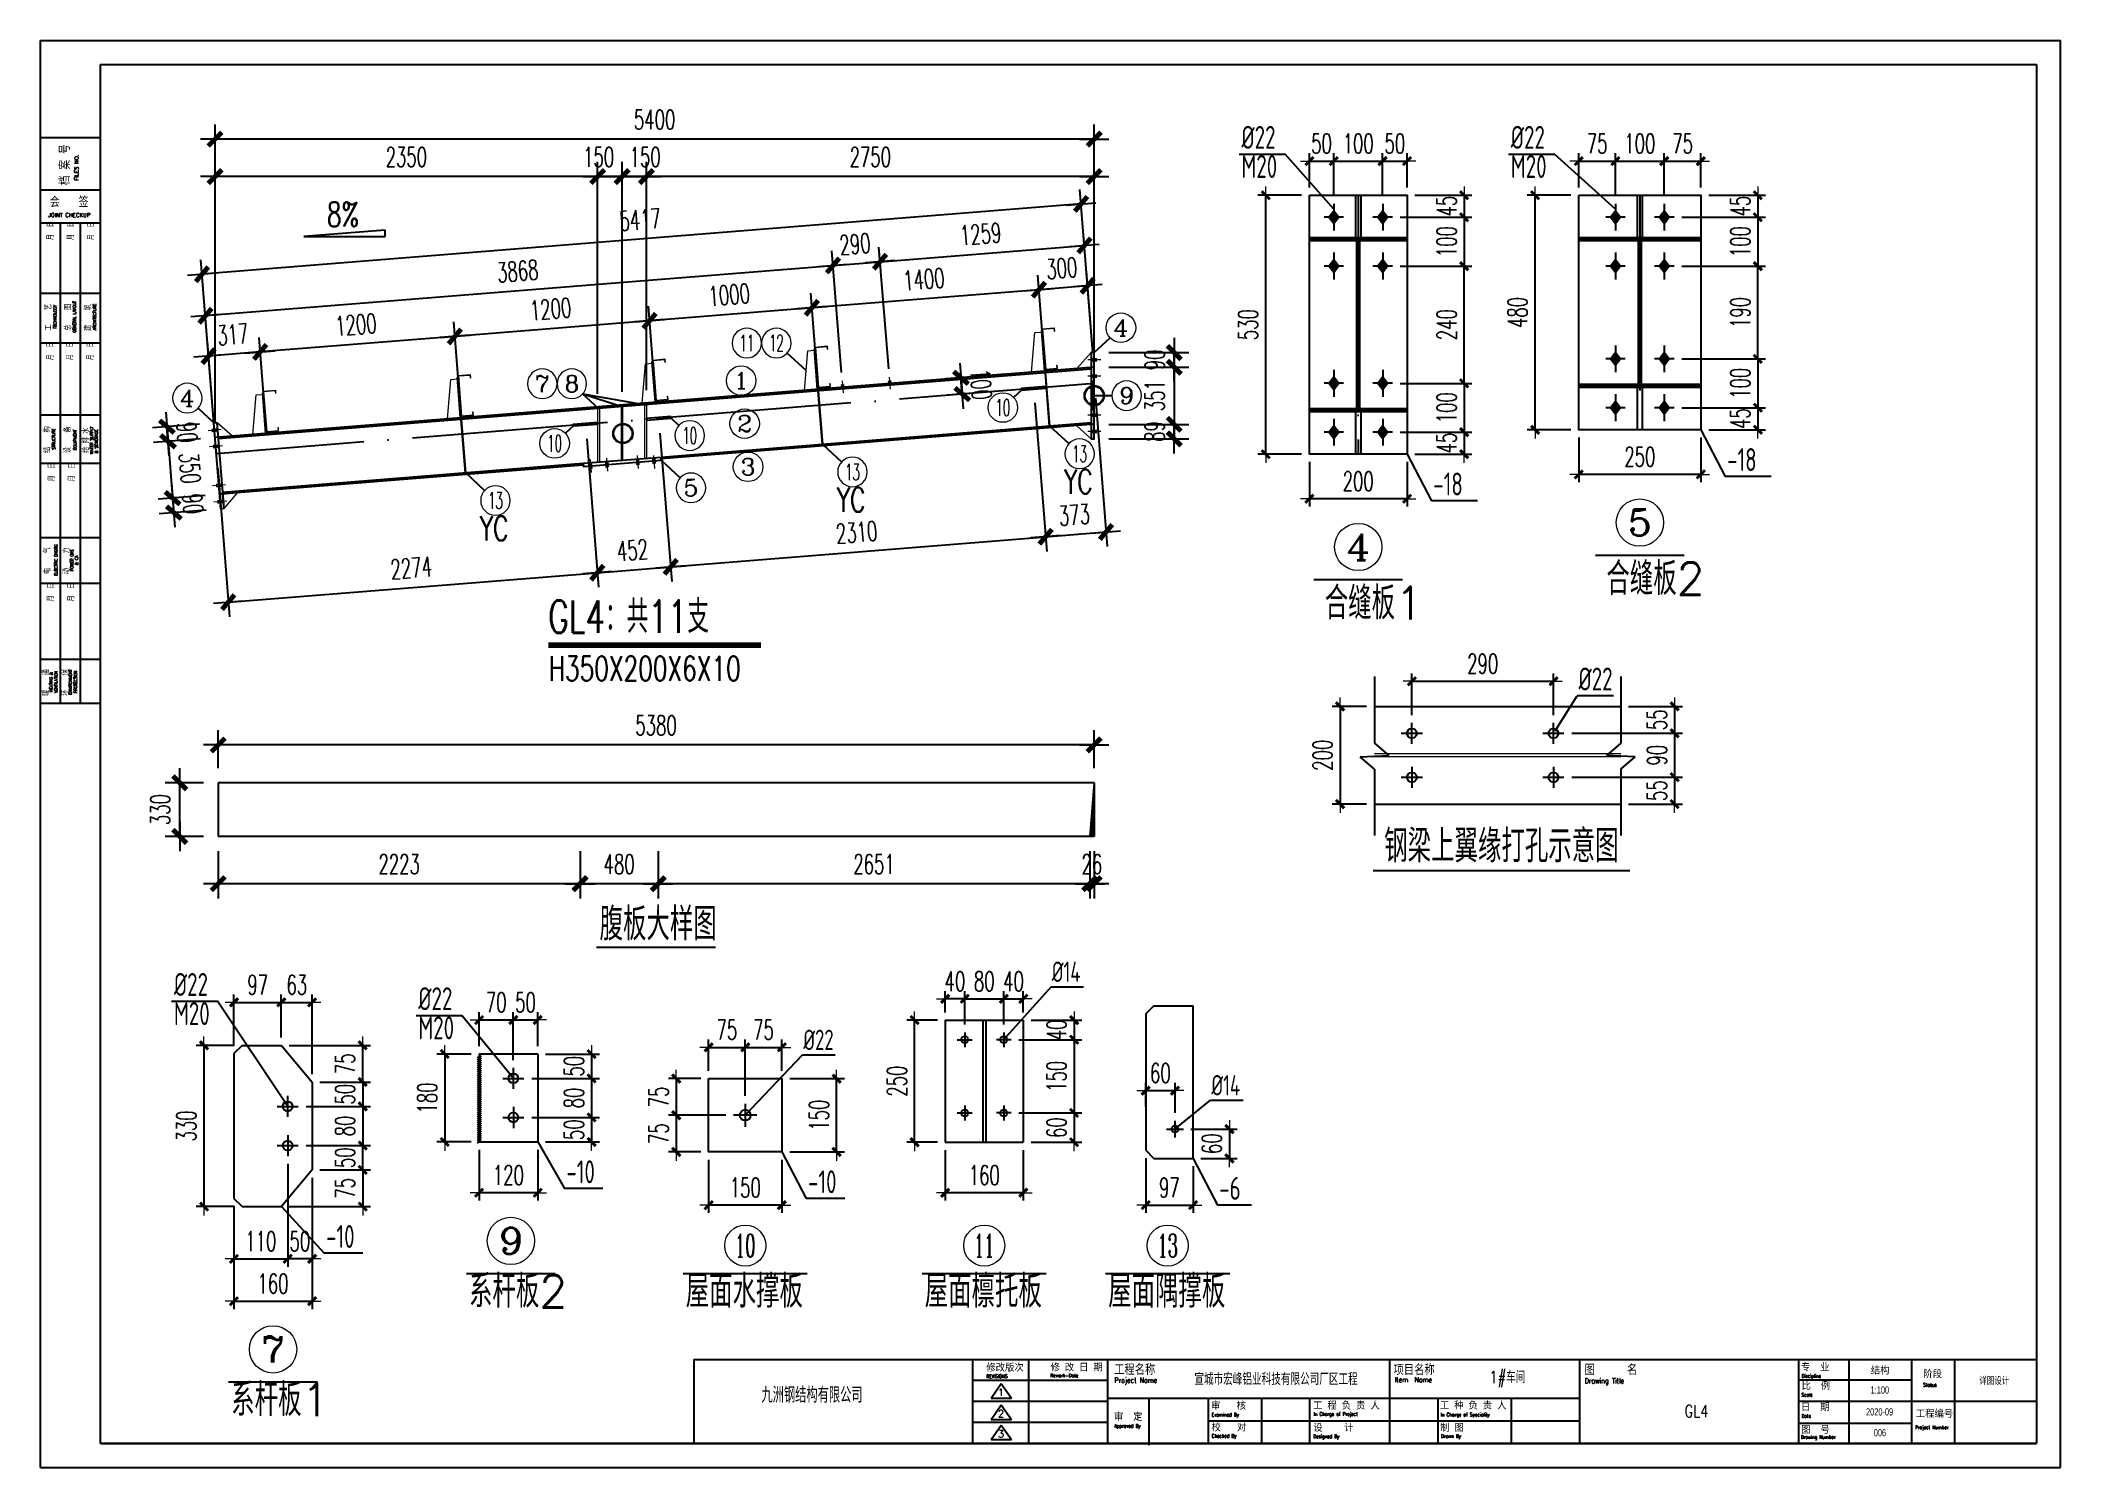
# Model space of a CAD drawing. Header units: inches. Extents: x 129725932 to 129894734, y 55771230 to 55809283.
# Drawn here: x 129827514 to 129839924, y 55800518 to 55809283 of the extents above; entities that cross this region are included whole.
import ezdxf
from ezdxf.enums import TextEntityAlignment as Align

# ---------------------------------------------------------------- set-up
doc = ezdxf.new("R2010")
doc.units = ezdxf.units.IN
doc.header["$MEASUREMENT"] = 0
doc.linetypes.add('ACAD_ISO04W100', pattern=[30, 24, -3, 0, -3])
doc.linetypes.add('CENTER', pattern=[50.8, 31.75, -6.35, 6.35, -6.35])
for name, color, linetype in [('10', 7, 'Continuous'), ('8', 4, 'Continuous'), ('TEXT', 7, 'Continuous'), ('TK', 140, 'Continuous'), ('尺寸标注', 8, 'Continuous'), ('文字', 4, 'Continuous'), ('细线', 37, 'Continuous'), ('轴线', 1, 'ACAD_ISO04W100'), ('钢柱', 6, 'Continuous'), ('钢梁', 3, 'Continuous')]:
    doc.layers.add(name, color=color, linetype=linetype)
for name, color, linetype, lineweight in [('Bolt', 252, 'Continuous', 9), ('标注', 8, 'Continuous', 9), ('灰线', 253, 'Continuous', 5), ('轴线层', 1, 'CENTER', 15), ('钢架', 7, 'Continuous', 25), ('黄线', 2, 'Continuous', 13)]:
    doc.layers.add(name, color=color, linetype=linetype, lineweight=lineweight)
doc.styles.add('ARIAL', font='swisscl.ttf', dxfattribs={"width": 0.7})
doc.styles.add('COMPLEX', font='COMPLEX')
doc.styles.add('DIM_FONT', font='romans.shx', dxfattribs={"width": 0.618, "bigfont": '1hztxt.shx'})
doc.styles.add('HZ1', font='romand.shx', dxfattribs={"width": 0.7, "height": 300, "bigfont": 'hzxy.shx'})
doc.styles.add('HZXY', font='romand.shx', dxfattribs={"bigfont": 'hzxy.shx'})
doc.styles.add('ROMANC', font='romanc.shx', dxfattribs={"width": 0.8, "bigfont": 'hztxt.shx'})
doc.styles.add('ROMAND', font='ROMAND.shx', dxfattribs={"width": 0.85})
doc.styles.get("Standard").update_dxf_attribs({"font": 'txt', "bigfont": 'gbcbig.shx'})
doc.styles.add('TSSD_Rein', font='tssdeng.shx', dxfattribs={"width": 0.7, "bigfont": 'atssdchn.shx'})
doc.dimstyles.new('WGH(1)', dxfattribs={"dimscale": 1.2, "dimtxt": 100, "dimasz": 0.5, "dimexe": 75, "dimexo": 75, "dimgap": 50, "dimtad": 1, "dimdec": 0, "dimzin": 0, "dimdsep": 46, "dimtxsty": 'DIM_FONT', "dimblk1": '_DIMX', "dimblk2": '_DIMX', "dimsah": 1, "dimcen": 0.09, "dimclrd": 3, "dimclre": 3, "dimclrt": 7, "dimadec": 0, "dimazin": 0, "dimtfac": 1, "dimtdec": 0, "dimtix": 1, "dimtmove": 2, "dimatfit": 3, "dimldrblk": '_DIMX', "dimfxl": 0, "dimtolj": 1, "dimtzin": 0, "dimarcsym": 0})
doc.dimstyles.new('WGH(3)', dxfattribs={"dimscale": 1.2, "dimtxt": 100, "dimasz": 0.3, "dimexe": 40, "dimexo": 40, "dimgap": 40, "dimtad": 1, "dimdec": 0, "dimlfac": 0.333333, "dimzin": 0, "dimdsep": 46, "dimtxsty": 'DIM_FONT', "dimblk1": '_DIMX', "dimblk2": '_DIMX', "dimsah": 1, "dimcen": 0.09, "dimclrd": 3, "dimclre": 3, "dimclrt": 7, "dimadec": 0, "dimazin": 0, "dimtfac": 1, "dimtdec": 0, "dimtix": 1, "dimtmove": 2, "dimatfit": 3, "dimldrblk": '_DIMX', "dimfxl": 0, "dimtolj": 1, "dimtzin": 0, "dimarcsym": 0})

msp = doc.modelspace()

# ---------------------------------------------------------------- texts
at = {"layer": 'TEXT', "style": 'TSSD_Rein', "width": 0.7}
for s, height, p in [('%%C22', 140.62, (129834891.6, 55808617.5)), ('%%C22', 140.62, (129836546.5, 55808617.5)), ('M20', 140.62, (129834891.6, 55808438.5)), ('M20', 140.62, (129836546.5, 55808438.5)), ('-18', 140.62, (129837875.1, 55806638.4)), ('-18', 140.62, (129836070.2, 55806488.4)), ('%%C22', 140.62, (129836962.3, 55805290.8)), ('%%C22', 140.62, (129828334.1, 55803415.1)), ('%%C14', 125, (129833726.7, 55803500.7)), ('%%C22', 140.62, (129829835.4, 55803327.5)), ('M20', 140.62, (129828334.1, 55803235.8)), ('M20', 140.62, (129829835.4, 55803148.2)), ('%%C22', 125, (129832200.4, 55803082.5)), ('%%C14', 125, (129834707, 55802803.6)), ('-10', 140.62, (129830744.9, 55802264.4)), ('-10', 140.62, (129832229.4, 55802203)), ('-6', 140.62, (129834755.4, 55802162.9)), ('-10', 140.62, (129829268.9, 55801867.2))]:
    msp.add_text(s, height=height, dxfattribs=at).set_placement(p)
at = {"layer": '文字', "lineweight": -3, "ltscale": 1.5, "style": 'DIM_FONT', "width": 0.7}
for p in [(129833802.6, 55806498.7), (129832407, 55806387.1), (129830214, 55806211.6)]:
    msp.add_text('YC', height=150, rotation=360, dxfattribs=at).set_placement(p)
at = {"layer": '细线', "color": 4, "lineweight": -3, "style": 'DIM_FONT', "width": 0.7}
for s, height, p in [('8%%%', 150, (129829274, 55808140)), ('GL4：共11支', 200, (129830634.3, 55805644.3)), ('H350X200X6X10', 150, (129830637.4, 55805350.9))]:
    msp.add_text(s, height=height, dxfattribs=at).set_placement(p)
at = {"layer": '轴线层', "color": 4, "linetype": 'ByBlock', "char_height": 200, "attachment_point": 1}
for s, insert, width in [('合缝板2', (129837133.5, 55806077.3), 731.85), ('合缝板1', (129835403.6, 55805927.3), 731.85), ('钢梁上翼缘打孔示意图', (129835768.8, 55804435.1), 1438.4), ('腹板大样图', (129830948.7, 55803956), 1273.533), ('系杆板2', (129830147, 55801700.8), 1299.603), ('屋面水撑板', (129831478, 55801700.8), 1299.603), ('屋面檩托板', (129832946, 55801700.8), 1299.603), ('屋面隅撑板', (129834073, 55801700.8), 1299.603), ('系杆板1', (129828686, 55801034.7), 1299.603)]:
    msp.add_mtext(s, dxfattribs=dict(at, insert=insert, width=width))

# ---------------------------------------------------------------- blocks, each defined once
blk = doc.blocks.new('TK')
at = {"layer": 'TK', "lineweight": -3}
for p, q in [((6334426, 2858637), (6334426, 2870307)), ((6334426, 2858637), (6334426, 2870307)), ((6334426, 2870307), (6350948, 2870307)), ((6334426, 2870307), (6350948, 2870307)), ((6334426, 2870307), (6350948, 2870307)), ((6334426, 2870307), (6350948, 2870307)), ((6350948, 2858637), (6350948, 2870307)), ((6350948, 2858637), (6350948, 2870307)), ((6334917, 2858833), (6334917, 2870110)), ((6334917, 2858833), (6334917, 2870110)), ((6334917, 2870110), (6350752, 2870110)), ((6334917, 2870110), (6350752, 2870110)), ((6350752, 2870110), (6350752, 2858833)), ((6350752, 2870110), (6350752, 2858833)), ((6334426, 2869513), (6334917, 2869513)), ((6334917, 2869081), (6334426, 2869081)), ((6334917, 2868813), (6334426, 2868813)), ((6334589, 2864884), (6334589, 2868813)), ((6334753, 2864884), (6334753, 2868813)), ((6334917, 2868236), (6334426, 2868236)), ((6334917, 2867831), (6334426, 2867831)), ((6334917, 2867242), (6334426, 2867242)), ((6334917, 2866848), (6334426, 2866848)), ((6334917, 2866238), (6334426, 2866238)), ((6334917, 2865866), (6334426, 2865866)), ((6334917, 2865244), (6334426, 2865244)), ((6334917, 2864884), (6334426, 2864884)), ((6339770, 2859521), (6339770, 2858833)), ((6339770, 2859521), (6350752, 2859521)), ((6339770, 2859521), (6339770, 2858833)), ((6339770, 2859521), (6350752, 2859521)), ((6342049, 2859521), (6342049, 2858833)), ((6342049, 2859521), (6342049, 2858833)), ((6342508, 2859521), (6342508, 2858833)), ((6343153, 2859521), (6343153, 2858833)), ((6343153, 2859521), (6343153, 2858833)), ((6345461, 2859521), (6345461, 2858833)), ((6345461, 2859521), (6345461, 2858833)), ((6347014, 2859521), (6347014, 2858833)), ((6347014, 2859521), (6347014, 2858833)), ((6347014, 2859521), (6347014, 2858833)), ((6347014, 2859521), (6347014, 2858833)), ((6348804, 2859521), (6348804, 2858833)), ((6349217, 2859521), (6349217, 2858833)), ((6349729, 2859521), (6349729, 2858833)), ((6350082, 2859521), (6350082, 2858833)), ((6343153, 2859349), (6342049, 2859349)), ((6342201, 2859204), (6342284, 2859324)), ((6342284, 2859324), (6342368, 2859204)), ((6349729, 2859351), (6348804, 2859351)), ((6343153, 2859177), (6342049, 2859177)), ((6342201, 2859204), (6342368, 2859204)), ((6342201, 2859031), (6342284, 2859150)), ((6342284, 2859150), (6342368, 2859031)), ((6343153, 2859204), (6347014, 2859204)), ((6343153, 2859204), (6347014, 2859204)), ((6343491, 2859204), (6343491, 2858833)), ((6343491, 2859191), (6343491, 2858820)), ((6343977, 2859204), (6343977, 2858833)), ((6343977, 2859204), (6343977, 2858833)), ((6344413, 2859204), (6344413, 2858833)), ((6344806, 2859204), (6344806, 2858833)), ((6344806, 2859204), (6344806, 2858833)), ((6345854, 2859204), (6345854, 2858833)), ((6345854, 2859204), (6345854, 2858833)), ((6346456, 2859204), (6346456, 2858833)), ((6350752, 2859177), (6348804, 2859177)), ((6343153, 2859005), (6342049, 2859005)), ((6342201, 2859031), (6342368, 2859031)), ((6342201, 2858865), (6342284, 2858984)), ((6342284, 2858984), (6342368, 2858865)), ((6343977, 2859019), (6347014, 2859019)), ((6343977, 2859019), (6347014, 2859019)), ((6349729, 2858998), (6348804, 2858998)), ((6350752, 2858833), (6334917, 2858833)), ((6334917, 2858833), (6350752, 2858833)), ((6334917, 2858833), (6350752, 2858833)), ((6350752, 2858833), (6334917, 2858833)), ((6342201, 2858865), (6342368, 2858865)), ((6334426, 2858637), (6350948, 2858637)), ((6334426, 2858637), (6350948, 2858637))]:
    blk.add_line(p, q, dxfattribs=at)
at = {"layer": 'TK', "lineweight": -3, "text_generation_flag": 6}
for s, height, rotation, style, width, p in [('档 案 号', 87, 270, 'HZ1', 0.8, (6334668, 2869122)), ('REVISIONS', 29.5, 180, 'ROMANC', 0.75, (6342162, 2859369)), ('Rework-Date', 29.47, 180, 'ROMANC', 0.75, (6342686, 2859375)), ('Project Name', 43.22, 180, 'ROMANC', 0.75, (6343210, 2859329)), ('Project Name', 43.22, 180, 'ROMANC', 0.75, (6343210, 2859329)), ('Item  Name', 43.2, 180, 'ROMANC', 0.75, (6345502, 2859334)), ('Item  Name', 43.2, 180, 'ROMANC', 0.75, (6345502, 2859334)), ('Drawing Title', 43.22, 180, 'ROMANC', 0.75, (6347056, 2859325)), ('Drawing Title', 43.22, 180, 'ROMANC', 0.75, (6347056, 2859325)), ('Discipline', 29.5, 180, 'ROMANC', 0.75, (6348830, 2859371)), ('Status', 29.5, 180, 'ROMANC', 0.75, (6349825, 2859298)), ('In Charge of Project', 29.47, 180, 'ROMANC', 0.75, (6344839, 2859060)), ('In Charge of Project', 29.47, 180, 'ROMANC', 0.75, (6344839, 2859060)), ('Scale', 29.5, 180, 'ROMANC', 0.75, (6348829, 2859217)), ('Approved By', 29.47, 180, 'ROMANC', 0.75, (6343209, 2858963)), ('Approved By', 29.47, 180, 'ROMANC', 0.75, (6343209, 2858963)), ('Examined By', 29.47, 180, 'ROMANC', 0.75, (6344004, 2859054)), ('Examined By', 29.47, 180, 'ROMANC', 0.75, (6344004, 2859054)), ('In Charge of Speciality', 29.47, 180, 'ROMANC', 0.75, (6345879, 2859055)), ('In Charge of Speciality', 29.47, 180, 'ROMANC', 0.75, (6345879, 2859055)), ('Date', 29.5, 180, 'ROMANC', 0.75, (6348830, 2859044)), ('Project Number', 29.47, 180, 'ROMANC', 0.75, (6349759, 2858951)), ('Checked By', 29.5, 180, 'ROMANC', 0.75, (6344005, 2858881)), ('Checked By', 29.5, 180, 'ROMANC', 0.75, (6344005, 2858881)), ('Designed By', 29.47, 180, 'ROMANC', 0.75, (6344837, 2858877)), ('Designed By', 29.47, 180, 'ROMANC', 0.75, (6344837, 2858877)), ('Drawn By', 29.5, 180, 'ROMANC', 0.75, (6345882, 2858879)), ('Drawn By', 29.5, 180, 'ROMANC', 0.75, (6345882, 2858879)), ('Drawing Number', 29.47, 180, 'ROMANC', 0.75, (6348824, 2858872))]:
    blk.add_text(s, height=height, rotation=rotation, dxfattribs=dict(at, style=style, width=width)).set_placement(p)
for s, height, rotation, style, width, p in [('FILES NO.', 32.6, 270, 'ROMANC', 1, (6334737, 2869267)), ('会   签', 87, 180, 'HZ1', 0.8, (6334661, 2868943)), ('JOINT CHECKUP', 32.64, 180, 'ROMANC', 1, (6334662, 2868862)), ('  月  日', 49.1, 270, 'HZ1', 0.8, (6334534, 2868724)), ('  月  日', 49.1, 270, 'HZ1', 0.8, (6334700, 2868724)), ('  月  日', 49.1, 270, 'HZ1', 0.8, (6334865, 2868723)), ('工    艺', 49.1, 270, 'HZ1', 0.8, (6334517, 2868042)), ('TECHNOLOGY', 25.5, 270, 'ROMAND', 0.8, (6334558, 2868047)), ('总    图', 49.1, 270, 'HZ1', 0.8, (6334678, 2868042)), ('GENERAL LAYOUT', 25.54, 270, 'ROMAND', 0.8, (6334717, 2868047)), ('建    筑', 49.1, 270, 'HZ1', 0.8, (6334842, 2868040)), ('ARCHITECTURE', 25.54, 270, 'ROMAND', 0.8, (6334882, 2868045)), ('  月  日', 49.1, 270, 'HZ1', 0.8, (6334533, 2867741)), ('  月  日', 49.1, 270, 'HZ1', 0.8, (6334693, 2867741)), ('  月  日', 49.1, 270, 'HZ1', 0.8, (6334861, 2867741)), ('结    构', 49.1, 270, 'HZ1', 0.8, (6334507, 2867042)), ('STRUCTURE', 25.5, 270, 'ROMAND', 0.8, (6334547, 2867047)), ('设    备', 49.1, 270, 'HZ1', 0.8, (6334673, 2867041)), ('EQUIPMENT', 25.5, 270, 'ROMAND', 0.8, (6334722, 2867041)), ('给 排 水', 49.1, 270, 'HZ1', 0.8, (6334823, 2867037)), ('WATER SUPPLY', 25.54, 270, 'ROMAND', 0.8, (6334858, 2867038)), ('& SEWERAGE', 25.5, 270, 'ROMAND', 0.8, (6334896, 2867028)), ('  月  日', 49.1, 270, 'HZ1', 0.8, (6334544, 2866750)), ('  月  日', 49.1, 270, 'HZ1', 0.8, (6334709, 2866750)), ('电    气', 49.1, 270, 'HZ1', 0.8, (6334508, 2866053)), ('ELECTRIC ENGRG', 25.54, 270, 'ROMAND', 0.8, (6334566, 2866058)), ('动    力', 49.1, 270, 'HZ1', 0.8, (6334664, 2866051)), ('POWER GAS', 25.5, 270, 'ROMAND', 0.8, (6334696, 2866056)), ('& CA', 26.1, 270, 'ROMAND', 0.8, (6334734, 2866056)), ('  月  日', 49.1, 270, 'HZ1', 0.8, (6334537, 2865769)), ('  月  日', 49.1, 270, 'HZ1', 0.8, (6334703, 2865769)), ('暖    通', 49.1, 270, 'HZ1', 0.8, (6334497, 2865056)), ('HEATING &', 25.5, 270, 'ROMAND', 0.8, (6334526, 2865061)), ('VENTILATION', 25.54, 270, 'ROMAND', 0.8, (6334567, 2865061)), ('环    保', 49.1, 270, 'HZ1', 0.8, (6334653, 2865056)), ('ENVIRONMENT', 25.54, 270, 'ROMAND', 0.8, (6334683, 2865061)), ('PROTECTION', 25.5, 270, 'ROMAND', 0.8, (6334726, 2865061))]:
    blk.add_text(s, height=height, rotation=rotation, dxfattribs=dict(at, style=style, width=width)).set_placement(p, align=Align.CENTER)
at = {"layer": 'TK', "lineweight": -3, "style": 'HZXY', "width": 1}
for s, height, p in [('修改版次', 58.9, (6342162, 2859422)), ('修 改 日 期', 58.9, (6342687, 2859424)), ('工程名称', 88.4, (6343208, 2859394)), ('工程名称', 88.4, (6343208, 2859394)), ('项目名称', 88.4, (6345493, 2859392)), ('项目名称', 88.4, (6345493, 2859392)), ('图    名', 88.4, (6347055, 2859393)), ('图    名', 88.4, (6347055, 2859393)), ('专  业', 58.9, (6348825, 2859425)), ('阶段', 58.9, (6349825, 2859369)), ('比  例', 58.9, (6348830, 2859273)), ('审  定 ', 58.9, (6343206, 2859019)), ('审  定 ', 58.9, (6343206, 2859019)), ('审   核', 58.9, (6344001, 2859110)), ('审   核', 58.9, (6344001, 2859110)), ('工 程 负 责 人', 58.9, (6344835, 2859112)), ('工 程 负 责 人', 58.9, (6344835, 2859112)), ('工 种 负 责 人', 58.9, (6345872, 2859113)), ('工 种 负 责 人', 58.9, (6345872, 2859113)), ('日  期', 58.9, (6348825, 2859099)), ('工程编号', 58.9, (6349764, 2859045)), ('校   对', 58.9, (6344004, 2858933)), ('校   对', 58.9, (6344004, 2858933)), ('设    计 ', 58.9, (6344836, 2858930)), ('设    计 ', 58.9, (6344836, 2858930)), ('制 图', 58.9, (6345874, 2858930)), ('制 图', 58.9, (6345874, 2858930)), ('图  号', 58.9, (6348827, 2858914))]:
    blk.add_text(s, height=height, dxfattribs=at).set_placement(p)
at = {"layer": 'TK', "width": 1}
blk.add_text('九洲钢结构有限公司', height=127.7, dxfattribs=at).set_placement((6340323, 2859167))
at = {"layer": 'TK', "lineweight": -3}
for tag, height, style, width, p in [('PROJECT-NAME', 98.2, 'HZXY', 0.8, (6344532, 2859366)), ('ITEM-NAME', 98.2, 'HZXY', 0.8, (6346423, 2859370)), ('DISCIPLINE', 58.9, 'HZXY', 1, (6349473, 2859435)), ('版本号', 58.9, 'HZXY', 1, (6342282, 2859252)), ('REWORK-DATE', 58.9, 'ARIAL', 1, (6342814, 2859259)), ('DRAWING-TITLE', 98.2, 'HZXY', 0.8, (6347970, 2859230)), ('SCALE', 58.9, 'ARIAL', 1, (6349470, 2859271)), ('STATUS', 58.9, 'HZXY', 0.8, (6350407, 2859351)), ('版本号', 58.9, 'HZXY', 1, (6342282, 2859078)), ('REWORK-DATE', 58.9, 'ARIAL', 1, (6342814, 2859087)), ('DRAWING-TITLE', 98.2, 'HZXY', 0.8, (6347971, 2859099)), ('DATE', 58.9, 'ARIAL', 1, (6349468, 2859092)), ('版本号', 58.9, 'HZXY', 1, (6342282, 2858912)), ('REWORK-DATE', 58.9, 'ARIAL', 1, (6342814, 2858915)), ('DRAWING-TITLE', 98.2, 'HZXY', 0.8, (6347972, 2858962)), ('DRAWING-NUMBER', 58.9, 'ARIAL', 1, (6349471, 2858922)), ('PROJECT-NUMBER', 58.9, 'ARIAL', 0.9, (6350396, 2859013))]:
    blk.add_attdef(tag, text='', height=height, dxfattribs=dict(at, style=style, width=width)).set_placement(p, align=Align.MIDDLE)
blk = doc.blocks.new('CC250')
at = {"layer": '黄线'}
for p, q in [((128542848, 56084036), (128542864, 56084279)), ((128542864, 56084279), (128542904, 56084283)), ((128542927, 56084044), (128542903, 56084293)), ((128542903, 56084293), (128542909, 56084293)), ((128542907, 56084253), (128542915, 56084254)), ((128542908, 56084303), (128542982, 56084311)), ((128542908, 56084303), (128542932, 56084054)), ((128542933, 56084045), (128542909, 56084293)), ((128542910, 56084301), (128542980, 56084308)), ((128542910, 56084301), (128542934, 56084057)), ((128542980, 56084308), (128542982, 56084291)), ((128542982, 56084311), (128542984, 56084291)), ((128542982, 56084291), (128542984, 56084291)), ((128542933, 56084045), (128542848, 56084036)), ((128542921, 56084104), (128542930, 56084104)), ((128542932, 56084054), (128543007, 56084062)), ((128542934, 56084057), (128543005, 56084064)), ((128543005, 56084064), (128543003, 56084082)), ((128543003, 56084082), (128543005, 56084082)), ((128543007, 56084062), (128543005, 56084082))]:
    blk.add_line(p, q, dxfattribs=at)
at = {"layer": '黄线', "const_width": 14}
for points in [[(128542907, 56084253), (128542915, 56084254)], [(128542921, 56084104), (128542930, 56084104)]]:
    blk.add_lwpolyline(points, dxfattribs=at)
blk = doc.blocks.new('轴线标号')
at = {"lineweight": 13}
blk.add_circle((0, 0), 0.5, dxfattribs=at)
at = {"layer": '钢架', "lineweight": 13, "style": 'COMPLEX', "width": 1.041667}
blk.add_attdef('A', text='', height=0.56, dxfattribs=at).set_placement((-0.25, -0.28), (0.25, -0.28), align=Align.FIT)
blk = doc.blocks.new('_DIMX')
blk.add_line((-150, 0), (150, 0))
at = {"const_width": 50}
blk.add_lwpolyline([(-70, -70), (70, 70)], dxfattribs=at)
blk = doc.blocks.new('*D484')
at = {"layer": 'Defpoints', "color": 0}
for p in [(129833169, 55807211), (129833533, 55807240), (129833541, 55807140)]:
    blk.add_point(p, dxfattribs=at)
at = {"layer": '尺寸标注', "color": 3, "lineweight": -2}
for p, q in [((129833443, 55807233), (129833079, 55807204)), ((129833451, 55807133), (129833087, 55807104)), ((129833169, 55807212), (129833168, 55807212)), ((129833177, 55807111), (129833169, 55807211)), ((129833177, 55807111), (129833177, 55807110))]:
    blk.add_line(p, q, dxfattribs=at)
at = {"layer": '尺寸标注', "color": 3, "lineweight": -2, "xscale": 0.5999999999999995, "yscale": 0.5999999999999995, "zscale": 0.5999999999999995}
for p, rotation in [((129833169, 55807211), 274.5739212588796), ((129833177, 55807111), 94.57392125887964)]:
    blk.add_blockref('_DIMX', p, dxfattribs=dict(at, rotation=rotation))
at = {"layer": '尺寸标注', "color": 7, "insert": (129833292, 55807171), "char_height": 120, "attachment_point": 5, "rotation": 274.5739, "style": 'DIM_FONT'}
blk.add_mtext('\\A1;100', dxfattribs=at)
blk = doc.blocks.new('*D485')
at = {"layer": 'Defpoints', "color": 0}
for p in [(129828606, 55804956), (129828606, 55804724), (129833987, 55804724)]:
    blk.add_point(p, dxfattribs=at)
at = {"layer": '尺寸标注', "color": 3, "lineweight": -2}
for p, q in [((129828606, 55804814), (129828606, 55805046)), ((129833987, 55804814), (129833987, 55805046)), ((129833986, 55804956), (129828607, 55804956))]:
    blk.add_line(p, q, dxfattribs=at)
at = {"layer": '尺寸标注', "color": 3, "lineweight": -2, "xscale": 0.5999999999999995, "yscale": 0.5999999999999995, "zscale": 0.5999999999999995, "rotation": 180}
blk.add_blockref('_DIMX', (129828606, 55804956), dxfattribs=at)
at = {"layer": '尺寸标注', "color": 3, "lineweight": -2, "xscale": 0.5999999999999995, "yscale": 0.5999999999999995, "zscale": 0.5999999999999995}
blk.add_blockref('_DIMX', (129833987, 55804956), dxfattribs=at)
at = {"layer": '尺寸标注', "color": 7, "insert": (129831296, 55805076), "char_height": 120, "attachment_point": 5, "style": 'DIM_FONT'}
blk.add_mtext('\\A1;5380', dxfattribs=at)
blk = doc.blocks.new('*D486')
at = {"layer": 'Defpoints', "color": 0}
for p in [(129833960, 55804394), (129833987, 55804394), (129833960, 55804104)]:
    blk.add_point(p, dxfattribs=at)
at = {"layer": '尺寸标注', "color": 3, "lineweight": -2}
for p, q in [((129833960, 55804304), (129833960, 55804014)), ((129833987, 55804304), (129833987, 55804014)), ((129833960, 55804104), (129833959, 55804104)), ((129833987, 55804104), (129833960, 55804104)), ((129833987, 55804104), (129833988, 55804104))]:
    blk.add_line(p, q, dxfattribs=at)
at = {"layer": '尺寸标注', "color": 3, "lineweight": -2, "xscale": 0.5999999999999995, "yscale": 0.5999999999999995, "zscale": 0.5999999999999995}
blk.add_blockref('_DIMX', (129833960, 55804104), dxfattribs=at)
at = {"layer": '尺寸标注', "color": 3, "lineweight": -2, "xscale": 0.5999999999999995, "yscale": 0.5999999999999995, "zscale": 0.5999999999999995, "rotation": 180}
blk.add_blockref('_DIMX', (129833987, 55804104), dxfattribs=at)
at = {"layer": '尺寸标注', "color": 7, "insert": (129833973, 55804224), "char_height": 120, "attachment_point": 5, "style": 'DIM_FONT'}
blk.add_mtext('\\A1;26', dxfattribs=at)
blk = doc.blocks.new('*D487')
at = {"layer": 'Defpoints', "color": 0}
for p in [(129831309, 55804394), (129833960, 55804394), (129831309, 55804104)]:
    blk.add_point(p, dxfattribs=at)
at = {"layer": '尺寸标注', "color": 3, "lineweight": -2}
for p, q in [((129831309, 55804304), (129831309, 55804014)), ((129833960, 55804304), (129833960, 55804014)), ((129833960, 55804104), (129831310, 55804104))]:
    blk.add_line(p, q, dxfattribs=at)
at = {"layer": '尺寸标注', "color": 3, "lineweight": -2, "xscale": 0.5999999999999995, "yscale": 0.5999999999999995, "zscale": 0.5999999999999995, "rotation": 180}
blk.add_blockref('_DIMX', (129831309, 55804104), dxfattribs=at)
at = {"layer": '尺寸标注', "color": 3, "lineweight": -2, "xscale": 0.5999999999999995, "yscale": 0.5999999999999995, "zscale": 0.5999999999999995}
blk.add_blockref('_DIMX', (129833960, 55804104), dxfattribs=at)
at = {"layer": '尺寸标注', "color": 7, "insert": (129832635, 55804224), "char_height": 120, "attachment_point": 5, "style": 'DIM_FONT'}
blk.add_mtext('\\A1;2651', dxfattribs=at)
blk = doc.blocks.new('*D488')
at = {"layer": 'Defpoints', "color": 0}
for p in [(129830829, 55804394), (129831309, 55804394), (129830829, 55804104)]:
    blk.add_point(p, dxfattribs=at)
at = {"layer": '尺寸标注', "color": 3, "lineweight": -2}
for p, q in [((129830829, 55804304), (129830829, 55804014)), ((129831309, 55804304), (129831309, 55804014)), ((129831308, 55804104), (129830830, 55804104))]:
    blk.add_line(p, q, dxfattribs=at)
at = {"layer": '尺寸标注', "color": 3, "lineweight": -2, "xscale": 0.5999999999999995, "yscale": 0.5999999999999995, "zscale": 0.5999999999999995, "rotation": 180}
blk.add_blockref('_DIMX', (129830829, 55804104), dxfattribs=at)
at = {"layer": '尺寸标注', "color": 3, "lineweight": -2, "xscale": 0.5999999999999995, "yscale": 0.5999999999999995, "zscale": 0.5999999999999995}
blk.add_blockref('_DIMX', (129831309, 55804104), dxfattribs=at)
at = {"layer": '尺寸标注', "color": 7, "insert": (129831069, 55804224), "char_height": 120, "attachment_point": 5, "style": 'DIM_FONT'}
blk.add_mtext('\\A1;480', dxfattribs=at)
blk = doc.blocks.new('*D489')
at = {"layer": 'Defpoints', "color": 0}
for p in [(129828606, 55804394), (129830829, 55804394), (129828606, 55804104)]:
    blk.add_point(p, dxfattribs=at)
at = {"layer": '尺寸标注', "color": 3, "lineweight": -2}
for p, q in [((129828606, 55804304), (129828606, 55804014)), ((129830829, 55804304), (129830829, 55804014)), ((129830828, 55804104), (129828607, 55804104))]:
    blk.add_line(p, q, dxfattribs=at)
at = {"layer": '尺寸标注', "color": 3, "lineweight": -2, "xscale": 0.5999999999999995, "yscale": 0.5999999999999995, "zscale": 0.5999999999999995, "rotation": 180}
blk.add_blockref('_DIMX', (129828606, 55804104), dxfattribs=at)
at = {"layer": '尺寸标注', "color": 3, "lineweight": -2, "xscale": 0.5999999999999995, "yscale": 0.5999999999999995, "zscale": 0.5999999999999995}
blk.add_blockref('_DIMX', (129830829, 55804104), dxfattribs=at)
at = {"layer": '尺寸标注', "color": 7, "insert": (129829718, 55804224), "char_height": 120, "attachment_point": 5, "style": 'DIM_FONT'}
blk.add_mtext('\\A1;2223', dxfattribs=at)
blk = doc.blocks.new('*D490')
at = {"layer": 'Defpoints', "color": 0}
for p in [(129828370, 55804724), (129828606, 55804724), (129828606, 55804394)]:
    blk.add_point(p, dxfattribs=at)
at = {"layer": '尺寸标注', "color": 3, "lineweight": -2}
for p, q in [((129828516, 55804724), (129828280, 55804724)), ((129828370, 55804394), (129828370, 55804723)), ((129828516, 55804394), (129828280, 55804394))]:
    blk.add_line(p, q, dxfattribs=at)
at = {"layer": '尺寸标注', "color": 3, "lineweight": -2, "xscale": 0.5999999999999995, "yscale": 0.5999999999999995, "zscale": 0.5999999999999995}
for p, rotation in [((129828370, 55804724), 90), ((129828370, 55804394), 270)]:
    blk.add_blockref('_DIMX', p, dxfattribs=dict(at, rotation=rotation))
at = {"layer": '尺寸标注', "color": 7, "insert": (129828250, 55804559), "char_height": 120, "attachment_point": 5, "rotation": 90, "style": 'DIM_FONT'}
blk.add_mtext('\\A1;330', dxfattribs=at)
blk = doc.blocks.new('*D491')
at = {"layer": 'Defpoints', "color": 0}
for p in [(129828580, 55806934), (129828298, 55806821), (129828587, 55806844)]:
    blk.add_point(p, dxfattribs=at)
at = {"layer": '尺寸标注', "color": 3, "lineweight": -2}
for p, q in [((129828491, 55806927), (129828202, 55806904)), ((129828291, 55806911), (129828291, 55806912)), ((129828291, 55806911), (129828298, 55806821)), ((129828498, 55806837), (129828209, 55806814)), ((129828298, 55806821), (129828299, 55806820))]:
    blk.add_line(p, q, dxfattribs=at)
at = {"layer": '尺寸标注', "color": 3, "lineweight": -2, "xscale": 0.5999999999999995, "yscale": 0.5999999999999995, "zscale": 0.5999999999999995}
for p, rotation in [((129828291, 55806911), 274.5739213623537), ((129828298, 55806821), 94.57392136235369)]:
    blk.add_blockref('_DIMX', p, dxfattribs=dict(at, rotation=rotation))
at = {"layer": '尺寸标注', "color": 7, "insert": (129828414, 55806876), "char_height": 120, "attachment_point": 5, "rotation": 274.5739, "style": 'DIM_FONT'}
blk.add_mtext('\\A1;90', dxfattribs=at)
blk = doc.blocks.new('*D492')
at = {"layer": 'Defpoints', "color": 0}
for p in [(129828587, 55806844), (129828326, 55806472), (129828615, 55806496)]:
    blk.add_point(p, dxfattribs=at)
at = {"layer": '尺寸标注', "color": 3, "lineweight": -2}
for p, q in [((129828498, 55806837), (129828209, 55806814)), ((129828298, 55806821), (129828326, 55806473)), ((129828526, 55806488), (129828237, 55806465))]:
    blk.add_line(p, q, dxfattribs=at)
at = {"layer": '尺寸标注', "color": 3, "lineweight": -2, "xscale": 0.5999999999999995, "yscale": 0.5999999999999995, "zscale": 0.5999999999999995}
for p, rotation in [((129828298, 55806821), 94.57392136235691), ((129828326, 55806472), 274.5739213623569)]:
    blk.add_blockref('_DIMX', p, dxfattribs=dict(at, rotation=rotation))
at = {"layer": '尺寸标注', "color": 7, "insert": (129828432, 55806656), "char_height": 120, "attachment_point": 5, "rotation": 274.5739, "style": 'DIM_FONT'}
blk.add_mtext('\\A1;350', dxfattribs=at)
blk = doc.blocks.new('*D493')
at = {"layer": 'Defpoints', "color": 0}
for p in [(129828334, 55806383), (129828615, 55806496), (129828623, 55806406)]:
    blk.add_point(p, dxfattribs=at)
at = {"layer": '尺寸标注', "color": 3, "lineweight": -2}
for p, q in [((129828526, 55806488), (129828237, 55806465)), ((129828533, 55806399), (129828244, 55806376)), ((129828326, 55806473), (129828326, 55806474)), ((129828326, 55806472), (129828334, 55806383)), ((129828334, 55806382), (129828334, 55806382))]:
    blk.add_line(p, q, dxfattribs=at)
at = {"layer": '尺寸标注', "color": 3, "lineweight": -2, "xscale": 0.5999999999999995, "yscale": 0.5999999999999995, "zscale": 0.5999999999999995}
for p, rotation in [((129828326, 55806472), 274.5739213623569), ((129828334, 55806383), 94.57392136235691)]:
    blk.add_blockref('_DIMX', p, dxfattribs=dict(at, rotation=rotation))
at = {"layer": '尺寸标注', "color": 7, "insert": (129828450, 55806437), "char_height": 120, "attachment_point": 5, "rotation": 274.5739, "style": 'DIM_FONT'}
blk.add_mtext('\\A1;90', dxfattribs=at)
blk = doc.blocks.new('*D494')
at = {"layer": 'Defpoints', "color": 0}
for p in [(129833987, 55807366), (129833987, 55807276), (129834479, 55807276)]:
    blk.add_point(p, dxfattribs=at)
at = {"layer": '尺寸标注', "color": 3, "lineweight": -2}
for p, q in [((129834077, 55807366), (129834569, 55807366)), ((129834077, 55807276), (129834569, 55807276)), ((129834479, 55807367), (129834479, 55807368)), ((129834479, 55807366), (129834479, 55807276)), ((129834479, 55807276), (129834479, 55807275))]:
    blk.add_line(p, q, dxfattribs=at)
at = {"layer": '尺寸标注', "color": 3, "lineweight": -2, "xscale": 0.5999999999999995, "yscale": 0.5999999999999995, "zscale": 0.5999999999999995}
for p, rotation in [((129834479, 55807366), 270), ((129834479, 55807276), 90)]:
    blk.add_blockref('_DIMX', p, dxfattribs=dict(at, rotation=rotation))
at = {"layer": '尺寸标注', "color": 7, "insert": (129834359, 55807321), "char_height": 120, "attachment_point": 5, "rotation": 90, "style": 'DIM_FONT'}
blk.add_mtext('\\A1;90', dxfattribs=at)
blk = doc.blocks.new('*D495')
at = {"layer": 'Defpoints', "color": 0}
for p in [(129833987, 55807276), (129833987, 55806925), (129834479, 55806925)]:
    blk.add_point(p, dxfattribs=at)
at = {"layer": '尺寸标注', "color": 3, "lineweight": -2}
for p, q in [((129834077, 55807276), (129834569, 55807276)), ((129834479, 55807276), (129834479, 55806926)), ((129834077, 55806925), (129834569, 55806925))]:
    blk.add_line(p, q, dxfattribs=at)
at = {"layer": '尺寸标注', "color": 3, "lineweight": -2, "xscale": 0.5999999999999995, "yscale": 0.5999999999999995, "zscale": 0.5999999999999995}
for p, rotation in [((129834479, 55807276), 90), ((129834479, 55806925), 270)]:
    blk.add_blockref('_DIMX', p, dxfattribs=dict(at, rotation=rotation))
at = {"layer": '尺寸标注', "color": 7, "insert": (129834359, 55807101), "char_height": 120, "attachment_point": 5, "rotation": 90, "style": 'DIM_FONT'}
blk.add_mtext('\\A1;351', dxfattribs=at)
blk = doc.blocks.new('*D496')
at = {"layer": 'Defpoints', "color": 0}
for p in [(129833987, 55806925), (129833987, 55806836), (129834479, 55806836)]:
    blk.add_point(p, dxfattribs=at)
at = {"layer": '尺寸标注', "color": 3, "lineweight": -2}
for p, q in [((129834077, 55806925), (129834569, 55806925)), ((129834479, 55806926), (129834479, 55806927)), ((129834479, 55806925), (129834479, 55806836)), ((129834077, 55806836), (129834569, 55806836)), ((129834479, 55806836), (129834479, 55806835))]:
    blk.add_line(p, q, dxfattribs=at)
at = {"layer": '尺寸标注', "color": 3, "lineweight": -2, "xscale": 0.5999999999999995, "yscale": 0.5999999999999995, "zscale": 0.5999999999999995}
for p, rotation in [((129834479, 55806925), 270), ((129834479, 55806836), 90)]:
    blk.add_blockref('_DIMX', p, dxfattribs=dict(at, rotation=rotation))
at = {"layer": '尺寸标注', "color": 7, "insert": (129834359, 55806881), "char_height": 120, "attachment_point": 5, "rotation": 90, "style": 'DIM_FONT'}
blk.add_mtext('\\A1;89', dxfattribs=at)
blk = doc.blocks.new('*D497')
at = {"layer": 'Defpoints', "color": 0}
for p in [(129833648, 55807752), (129833688, 55807253), (129833987, 55807276)]:
    blk.add_point(p, dxfattribs=at)
at = {"layer": '尺寸标注', "color": 3, "lineweight": -2}
for p, q in [((129833980, 55807366), (129833940, 55807866)), ((129833681, 55807342), (129833641, 55807842)), ((129833648, 55807752), (129833647, 55807752)), ((129833947, 55807776), (129833648, 55807752)), ((129833948, 55807776), (129833949, 55807776))]:
    blk.add_line(p, q, dxfattribs=at)
at = {"layer": '尺寸标注', "color": 3, "lineweight": -2, "xscale": 0.5999999999999995, "yscale": 0.5999999999999995, "zscale": 0.5999999999999995}
for p, rotation in [((129833648, 55807752), 4.573922338981338), ((129833947, 55807776), 184.5739223389813)]:
    blk.add_blockref('_DIMX', p, dxfattribs=dict(at, rotation=rotation))
at = {"layer": '尺寸标注', "color": 7, "insert": (129833788, 55807884), "char_height": 120, "attachment_point": 5, "rotation": 4.5739, "style": 'DIM_FONT'}
blk.add_mtext('\\A1;300', dxfattribs=at)
blk = doc.blocks.new('*D498')
at = {"layer": 'Defpoints', "color": 0}
for p in [(129832253, 55807641), (129833688, 55807253), (129832293, 55807141)]:
    blk.add_point(p, dxfattribs=at)
at = {"layer": '尺寸标注', "color": 3, "lineweight": -2}
for p, q in [((129833648, 55807752), (129832253, 55807641)), ((129833681, 55807342), (129833641, 55807842)), ((129832286, 55807231), (129832246, 55807730))]:
    blk.add_line(p, q, dxfattribs=at)
at = {"layer": '尺寸标注', "color": 3, "lineweight": -2, "xscale": 0.5999999999999995, "yscale": 0.5999999999999995, "zscale": 0.5999999999999995}
for p, rotation in [((129833648, 55807752), 4.573922338981493), ((129832253, 55807641), 184.5739223389815)]:
    blk.add_blockref('_DIMX', p, dxfattribs=dict(at, rotation=rotation))
at = {"layer": '尺寸标注', "color": 7, "insert": (129832941, 55807816), "char_height": 120, "attachment_point": 5, "rotation": 4.5739, "style": 'DIM_FONT'}
blk.add_mtext('\\A1;1400', dxfattribs=at)
blk = doc.blocks.new('*D499')
at = {"layer": 'Defpoints', "color": 0}
for p in [(129831256, 55807561), (129832293, 55807141), (129831296, 55807061)]:
    blk.add_point(p, dxfattribs=at)
at = {"layer": '尺寸标注', "color": 3, "lineweight": -2}
for p, q in [((129831289, 55807151), (129831249, 55807651)), ((129832252, 55807641), (129831257, 55807561)), ((129832286, 55807231), (129832246, 55807730))]:
    blk.add_line(p, q, dxfattribs=at)
at = {"layer": '尺寸标注', "color": 3, "lineweight": -2, "xscale": 0.5999999999999995, "yscale": 0.5999999999999995, "zscale": 0.5999999999999995}
for p, rotation in [((129831256, 55807561), 184.5739223389815), ((129832253, 55807641), 4.573922338981493)]:
    blk.add_blockref('_DIMX', p, dxfattribs=dict(at, rotation=rotation))
at = {"layer": '尺寸标注', "color": 7, "insert": (129831745, 55807721), "char_height": 120, "attachment_point": 5, "rotation": 4.5739, "style": 'DIM_FONT'}
blk.add_mtext('\\A1;1000', dxfattribs=at)
blk = doc.blocks.new('*D500')
at = {"layer": 'Defpoints', "color": 0}
for p in [(129830060, 55807465), (129831296, 55807061), (129830100, 55806965)]:
    blk.add_point(p, dxfattribs=at)
at = {"layer": '尺寸标注', "color": 3, "lineweight": -2}
for p, q in [((129831289, 55807151), (129831249, 55807651)), ((129830093, 55807055), (129830053, 55807555)), ((129831255, 55807561), (129830060, 55807465))]:
    blk.add_line(p, q, dxfattribs=at)
at = {"layer": '尺寸标注', "color": 3, "lineweight": -2, "xscale": 0.5999999999999995, "yscale": 0.5999999999999995, "zscale": 0.5999999999999995}
for p, rotation in [((129831256, 55807561), 4.573922338981493), ((129830060, 55807465), 184.5739223389815)]:
    blk.add_blockref('_DIMX', p, dxfattribs=dict(at, rotation=rotation))
at = {"layer": '尺寸标注', "color": 7, "insert": (129830648, 55807633), "char_height": 120, "attachment_point": 5, "rotation": 4.5739, "style": 'DIM_FONT'}
blk.add_mtext('\\A1;1200', dxfattribs=at)
blk = doc.blocks.new('*D501')
at = {"layer": 'Defpoints', "color": 0}
for p in [(129828864, 55807370), (129830100, 55806965), (129828904, 55806870)]:
    blk.add_point(p, dxfattribs=at)
at = {"layer": '尺寸标注', "color": 3, "lineweight": -2}
for p, q in [((129830093, 55807055), (129830053, 55807555)), ((129828897, 55806959), (129828857, 55807459)), ((129830059, 55807465), (129828864, 55807370))]:
    blk.add_line(p, q, dxfattribs=at)
at = {"layer": '尺寸标注', "color": 3, "lineweight": -2, "xscale": 0.5999999999999995, "yscale": 0.5999999999999995, "zscale": 0.5999999999999995}
for p, rotation in [((129830060, 55807465), 4.573922338981493), ((129828864, 55807370), 184.5739223389815)]:
    blk.add_blockref('_DIMX', p, dxfattribs=dict(at, rotation=rotation))
at = {"layer": '尺寸标注', "color": 7, "insert": (129829452, 55807537), "char_height": 120, "attachment_point": 5, "rotation": 4.5739, "style": 'DIM_FONT'}
blk.add_mtext('\\A1;1200', dxfattribs=at)
blk = doc.blocks.new('*D502')
at = {"layer": 'Defpoints', "color": 0}
for p in [(129828547, 55807344), (129828587, 55806844), (129828904, 55806870)]:
    blk.add_point(p, dxfattribs=at)
at = {"layer": '尺寸标注', "color": 3, "lineweight": -2}
for p, q in [((129828580, 55806934), (129828540, 55807434)), ((129828863, 55807370), (129828548, 55807344)), ((129828897, 55806959), (129828857, 55807459))]:
    blk.add_line(p, q, dxfattribs=at)
at = {"layer": '尺寸标注', "color": 3, "lineweight": -2, "xscale": 0.5999999999999995, "yscale": 0.5999999999999995, "zscale": 0.5999999999999995}
for p, rotation in [((129828547, 55807344), 184.5739223389815), ((129828864, 55807370), 4.573922338981493)]:
    blk.add_blockref('_DIMX', p, dxfattribs=dict(at, rotation=rotation))
at = {"layer": '尺寸标注', "color": 7, "insert": (129828696, 55807477), "char_height": 120, "attachment_point": 5, "rotation": 4.5739, "style": 'DIM_FONT'}
blk.add_mtext('\\A1;317', dxfattribs=at)
blk = doc.blocks.new('*D503')
at = {"layer": 'Defpoints', "color": 0}
for p in [(129832383, 55807901), (129832443, 55807153), (129828587, 55806844)]:
    blk.add_point(p, dxfattribs=at)
at = {"layer": '尺寸标注', "color": 3, "lineweight": -2}
for p, q in [((129832436, 55807243), (129832376, 55807991)), ((129828528, 55807593), (129832382, 55807901)), ((129828580, 55806934), (129828520, 55807682))]:
    blk.add_line(p, q, dxfattribs=at)
at = {"layer": '尺寸标注', "color": 3, "lineweight": -2, "xscale": 0.5999999999999995, "yscale": 0.5999999999999995, "zscale": 0.5999999999999995}
for p, rotation in [((129832383, 55807901), 4.573921259799643), ((129828528, 55807592), 184.5739212597996)]:
    blk.add_blockref('_DIMX', p, dxfattribs=dict(at, rotation=rotation))
at = {"layer": '尺寸标注', "color": 7, "insert": (129830446, 55807866), "char_height": 120, "attachment_point": 5, "rotation": 4.5739, "style": 'DIM_FONT'}
blk.add_mtext('\\A1;3868', dxfattribs=at)
blk = doc.blocks.new('*D504')
at = {"layer": 'Defpoints', "color": 0}
for p in [(129832672, 55807924), (129832443, 55807153), (129832732, 55807176)]:
    blk.add_point(p, dxfattribs=at)
at = {"layer": '尺寸标注', "color": 3, "lineweight": -2}
for p, q in [((129832436, 55807243), (129832376, 55807991)), ((129832725, 55807266), (129832665, 55808014)), ((129832382, 55807901), (129832382, 55807901)), ((129832383, 55807901), (129832672, 55807924)), ((129832673, 55807924), (129832673, 55807924))]:
    blk.add_line(p, q, dxfattribs=at)
at = {"layer": '尺寸标注', "color": 3, "lineweight": -2, "xscale": 0.5999999999999995, "yscale": 0.5999999999999995, "zscale": 0.5999999999999995}
for p, rotation in [((129832383, 55807901), 4.573921259799709), ((129832672, 55807924), 184.5739212597997)]:
    blk.add_blockref('_DIMX', p, dxfattribs=dict(at, rotation=rotation))
at = {"layer": '尺寸标注', "color": 7, "insert": (129832518, 55808032), "char_height": 120, "attachment_point": 5, "rotation": 4.5739, "style": 'DIM_FONT'}
blk.add_mtext('\\A1;290', dxfattribs=at)
blk = doc.blocks.new('*D505')
at = {"layer": 'Defpoints', "color": 0}
for p in [(129833928, 55808024), (129833987, 55807276), (129832732, 55807176)]:
    blk.add_point(p, dxfattribs=at)
at = {"layer": '尺寸标注', "color": 3, "lineweight": -2}
for p, q in [((129833980, 55807366), (129833920, 55808114)), ((129832725, 55807266), (129832665, 55808014)), ((129832673, 55807924), (129833927, 55808024))]:
    blk.add_line(p, q, dxfattribs=at)
at = {"layer": '尺寸标注', "color": 3, "lineweight": -2, "xscale": 0.5999999999999995, "yscale": 0.5999999999999995, "zscale": 0.5999999999999995}
for p, rotation in [((129833928, 55808024), 4.573921259799694), ((129832672, 55807924), 184.5739212597997)]:
    blk.add_blockref('_DIMX', p, dxfattribs=dict(at, rotation=rotation))
at = {"layer": '尺寸标注', "color": 7, "insert": (129833290, 55808094), "char_height": 120, "attachment_point": 5, "rotation": 4.5739, "style": 'DIM_FONT'}
blk.add_mtext('\\A1;1259', dxfattribs=at)
blk = doc.blocks.new('*D506')
at = {"layer": 'Defpoints', "color": 0}
for p in [(129828507, 55807847), (129833987, 55807276), (129828587, 55806844)]:
    blk.add_point(p, dxfattribs=at)
at = {"layer": '尺寸标注', "color": 3, "lineweight": -2}
for p, q in [((129833980, 55807366), (129833900, 55808368)), ((129833907, 55808279), (129828508, 55807847)), ((129828580, 55806934), (129828500, 55807936))]:
    blk.add_line(p, q, dxfattribs=at)
at = {"layer": '尺寸标注', "color": 3, "lineweight": -2, "xscale": 0.5999999999999995, "yscale": 0.5999999999999995, "zscale": 0.5999999999999995}
for p, rotation in [((129833907, 55808279), 4.573921259759501), ((129828507, 55807847), 184.5739212597595)]:
    blk.add_blockref('_DIMX', p, dxfattribs=dict(at, rotation=rotation))
at = {"layer": '尺寸标注', "color": 7, "insert": (129831198, 55808182), "char_height": 120, "attachment_point": 5, "rotation": 4.5739, "style": 'DIM_FONT'}
blk.add_mtext('\\A1;5417', dxfattribs=at)
blk = doc.blocks.new('*D507')
at = {"layer": 'Defpoints', "color": 0}
for p in [(129831237, 55808447), (129833987, 55807276), (129831237, 55807046)]:
    blk.add_point(p, dxfattribs=at)
at = {"layer": '尺寸标注', "color": 3, "lineweight": -2}
for p, q in [((129831237, 55807136), (129831237, 55808537)), ((129833987, 55807366), (129833987, 55808537)), ((129833987, 55808447), (129831238, 55808447))]:
    blk.add_line(p, q, dxfattribs=at)
at = {"layer": '尺寸标注', "color": 3, "lineweight": -2, "xscale": 0.5999999999999995, "yscale": 0.5999999999999995, "zscale": 0.5999999999999995, "rotation": 180}
blk.add_blockref('_DIMX', (129831237, 55808447), dxfattribs=at)
at = {"layer": '尺寸标注', "color": 3, "lineweight": -2, "xscale": 0.5999999999999995, "yscale": 0.5999999999999995, "zscale": 0.5999999999999995}
blk.add_blockref('_DIMX', (129833987, 55808447), dxfattribs=at)
at = {"layer": '尺寸标注', "color": 7, "insert": (129832612, 55808567), "char_height": 120, "attachment_point": 5, "style": 'DIM_FONT'}
blk.add_mtext('\\A1;2750', dxfattribs=at)
blk = doc.blocks.new('*D508')
at = {"layer": 'Defpoints', "color": 0}
for p in [(129831087, 55808447), (129831087, 55807034), (129831237, 55807046)]:
    blk.add_point(p, dxfattribs=at)
at = {"layer": '尺寸标注', "color": 3, "lineweight": -2}
for p, q in [((129831087, 55807124), (129831087, 55808537)), ((129831237, 55807136), (129831237, 55808537)), ((129831237, 55808447), (129831088, 55808447))]:
    blk.add_line(p, q, dxfattribs=at)
at = {"layer": '尺寸标注', "color": 3, "lineweight": -2, "xscale": 0.5999999999999995, "yscale": 0.5999999999999995, "zscale": 0.5999999999999995, "rotation": 180}
blk.add_blockref('_DIMX', (129831087, 55808447), dxfattribs=at)
at = {"layer": '尺寸标注', "color": 3, "lineweight": -2, "xscale": 0.5999999999999995, "yscale": 0.5999999999999995, "zscale": 0.5999999999999995}
blk.add_blockref('_DIMX', (129831237, 55808447), dxfattribs=at)
at = {"layer": '尺寸标注', "color": 7, "insert": (129831229, 55808567), "char_height": 120, "attachment_point": 5, "style": 'DIM_FONT'}
blk.add_mtext('\\A1;150', dxfattribs=at)
blk = doc.blocks.new('*D509')
at = {"layer": 'Defpoints', "color": 0}
for p in [(129830937, 55808447), (129830937, 55807022), (129831087, 55807034)]:
    blk.add_point(p, dxfattribs=at)
at = {"layer": '尺寸标注', "color": 3, "lineweight": -2}
for p, q in [((129830937, 55807112), (129830937, 55808537)), ((129831087, 55807124), (129831087, 55808537)), ((129831087, 55808447), (129830938, 55808447))]:
    blk.add_line(p, q, dxfattribs=at)
at = {"layer": '尺寸标注', "color": 3, "lineweight": -2, "xscale": 0.5999999999999995, "yscale": 0.5999999999999995, "zscale": 0.5999999999999995, "rotation": 180}
blk.add_blockref('_DIMX', (129830937, 55808447), dxfattribs=at)
at = {"layer": '尺寸标注', "color": 3, "lineweight": -2, "xscale": 0.5999999999999995, "yscale": 0.5999999999999995, "zscale": 0.5999999999999995}
blk.add_blockref('_DIMX', (129831087, 55808447), dxfattribs=at)
at = {"layer": '尺寸标注', "color": 7, "insert": (129830943, 55808567), "char_height": 120, "attachment_point": 5, "style": 'DIM_FONT'}
blk.add_mtext('\\A1;150', dxfattribs=at)
blk = doc.blocks.new('*D510')
at = {"layer": 'Defpoints', "color": 0}
for p in [(129828587, 55808447), (129830937, 55807022), (129828587, 55806844)]:
    blk.add_point(p, dxfattribs=at)
at = {"layer": '尺寸标注', "color": 3, "lineweight": -2}
for p, q in [((129828587, 55806934), (129828587, 55808537)), ((129830937, 55807112), (129830937, 55808537)), ((129830937, 55808447), (129828588, 55808447))]:
    blk.add_line(p, q, dxfattribs=at)
at = {"layer": '尺寸标注', "color": 3, "lineweight": -2, "xscale": 0.5999999999999995, "yscale": 0.5999999999999995, "zscale": 0.5999999999999995, "rotation": 180}
blk.add_blockref('_DIMX', (129828587, 55808447), dxfattribs=at)
at = {"layer": '尺寸标注', "color": 3, "lineweight": -2, "xscale": 0.5999999999999995, "yscale": 0.5999999999999995, "zscale": 0.5999999999999995}
blk.add_blockref('_DIMX', (129830937, 55808447), dxfattribs=at)
at = {"layer": '尺寸标注', "color": 7, "insert": (129829762, 55808567), "char_height": 120, "attachment_point": 5, "style": 'DIM_FONT'}
blk.add_mtext('\\A1;2350', dxfattribs=at)
blk = doc.blocks.new('*D511')
at = {"layer": 'Defpoints', "color": 0}
for p in [(129828587, 55808677), (129833987, 55807276), (129828587, 55806844)]:
    blk.add_point(p, dxfattribs=at)
at = {"layer": '尺寸标注', "color": 3, "lineweight": -2}
for p, q in [((129828587, 55806934), (129828587, 55808767)), ((129833987, 55807366), (129833987, 55808767)), ((129833987, 55808677), (129828588, 55808677))]:
    blk.add_line(p, q, dxfattribs=at)
at = {"layer": '尺寸标注', "color": 3, "lineweight": -2, "xscale": 0.5999999999999995, "yscale": 0.5999999999999995, "zscale": 0.5999999999999995, "rotation": 180}
blk.add_blockref('_DIMX', (129828587, 55808677), dxfattribs=at)
at = {"layer": '尺寸标注', "color": 3, "lineweight": -2, "xscale": 0.5999999999999995, "yscale": 0.5999999999999995, "zscale": 0.5999999999999995}
blk.add_blockref('_DIMX', (129833987, 55808677), dxfattribs=at)
at = {"layer": '尺寸标注', "color": 7, "insert": (129831287, 55808797), "char_height": 120, "attachment_point": 5, "style": 'DIM_FONT'}
blk.add_mtext('\\A1;5400', dxfattribs=at)
blk = doc.blocks.new('*D512')
at = {"layer": 'Defpoints', "color": 0}
for p in [(129830862, 55806926), (129828595, 55806745), (129830935, 55806014)]:
    blk.add_point(p, dxfattribs=at)
at = {"layer": '尺寸标注', "color": 3, "lineweight": -2}
for p, q in [((129830870, 55806836), (129830942, 55805925)), ((129828603, 55806655), (129828676, 55805743)), ((129828669, 55805833), (129830935, 55806014))]:
    blk.add_line(p, q, dxfattribs=at)
at = {"layer": '尺寸标注', "color": 3, "lineweight": -2, "xscale": 0.5999999999999995, "yscale": 0.5999999999999995, "zscale": 0.5999999999999995}
for p, rotation in [((129830935, 55806014), 4.573819725616142), ((129828668, 55805833), 184.5738197256162)]:
    blk.add_blockref('_DIMX', p, dxfattribs=dict(at, rotation=rotation))
at = {"layer": '尺寸标注', "color": 7, "insert": (129829792, 55806043), "char_height": 120, "attachment_point": 5, "rotation": 4.5738, "style": 'DIM_FONT'}
blk.add_mtext('\\A1;2274', dxfattribs=at)
blk = doc.blocks.new('*D513')
at = {"layer": 'Defpoints', "color": 0}
for p in [(129830862, 55806926), (129831313, 55806962), (129831386, 55806050)]:
    blk.add_point(p, dxfattribs=at)
at = {"layer": '尺寸标注', "color": 3, "lineweight": -2}
for p, q in [((129831320, 55806872), (129831393, 55805961)), ((129830870, 55806836), (129830942, 55805925)), ((129830936, 55806014), (129831385, 55806050))]:
    blk.add_line(p, q, dxfattribs=at)
at = {"layer": '尺寸标注', "color": 3, "lineweight": -2, "xscale": 0.5999999999999995, "yscale": 0.5999999999999995, "zscale": 0.5999999999999995}
for p, rotation in [((129830935, 55806014), 184.573819725616), ((129831386, 55806050), 4.573819725615951)]:
    blk.add_blockref('_DIMX', p, dxfattribs=dict(at, rotation=rotation))
at = {"layer": '尺寸标注', "color": 7, "insert": (129831151, 55806152), "char_height": 120, "attachment_point": 5, "rotation": 4.5738, "style": 'DIM_FONT'}
blk.add_mtext('\\A1;452', dxfattribs=at)
blk = doc.blocks.new('*D514')
at = {"layer": 'Defpoints', "color": 0}
for p in [(129833616, 55807146), (129831313, 55806962), (129833689, 55806235)]:
    blk.add_point(p, dxfattribs=at)
at = {"layer": '尺寸标注', "color": 3, "lineweight": -2}
for p, q in [((129833623, 55807057), (129833696, 55806145)), ((129831320, 55806872), (129831393, 55805961)), ((129831386, 55806050), (129833688, 55806235))]:
    blk.add_line(p, q, dxfattribs=at)
at = {"layer": '尺寸标注', "color": 3, "lineweight": -2, "xscale": 0.5999999999999995, "yscale": 0.5999999999999995, "zscale": 0.5999999999999995}
for p, rotation in [((129833689, 55806235), 4.573819725615951), ((129831386, 55806050), 184.573819725616)]:
    blk.add_blockref('_DIMX', p, dxfattribs=dict(at, rotation=rotation))
at = {"layer": '尺寸标注', "color": 7, "insert": (129832528, 55806262), "char_height": 120, "attachment_point": 5, "rotation": 4.5738, "style": 'DIM_FONT'}
blk.add_mtext('\\A1;2310', dxfattribs=at)
blk = doc.blocks.new('*D515')
at = {"layer": 'Defpoints', "color": 0}
for p in [(129833616, 55807146), (129833987, 55807176), (129834060, 55806264)]:
    blk.add_point(p, dxfattribs=at)
at = {"layer": '尺寸标注', "color": 3, "lineweight": -2}
for p, q in [((129833623, 55807057), (129833696, 55806145)), ((129833995, 55807086), (129834068, 55806175)), ((129833689, 55806235), (129834060, 55806264))]:
    blk.add_line(p, q, dxfattribs=at)
at = {"layer": '尺寸标注', "color": 3, "lineweight": -2, "xscale": 0.5999999999999995, "yscale": 0.5999999999999995, "zscale": 0.5999999999999995}
for p, rotation in [((129833689, 55806235), 184.573819725616), ((129834060, 55806264), 4.573819725615951)]:
    blk.add_blockref('_DIMX', p, dxfattribs=dict(at, rotation=rotation))
at = {"layer": '尺寸标注', "color": 7, "insert": (129833865, 55806369), "char_height": 120, "attachment_point": 5, "rotation": 4.5738, "style": 'DIM_FONT'}
blk.add_mtext('\\A1;373', dxfattribs=at)
blk = doc.blocks.new('*D516')
at = {"layer": 'Defpoints', "color": 0}
for p in [(129835909, 55808332), (129835819, 55808197), (129836260, 55808197)]:
    blk.add_point(p, dxfattribs=at)
at = {"layer": '灰线', "color": 3, "lineweight": -2}
for p, q in [((129835957, 55808332), (129836308, 55808332)), ((129836260, 55808333), (129836260, 55808333)), ((129836260, 55808332), (129836260, 55808197)), ((129835867, 55808197), (129836308, 55808197)), ((129836260, 55808197), (129836260, 55808197))]:
    blk.add_line(p, q, dxfattribs=at)
at = {"layer": '灰线', "color": 3, "lineweight": -2, "xscale": 0.3599999999999997, "yscale": 0.3599999999999997, "zscale": 0.3599999999999997}
for p, rotation in [((129836260, 55808332), 270), ((129836260, 55808197), 90)]:
    blk.add_blockref('_DIMX', p, dxfattribs=dict(at, rotation=rotation))
at = {"layer": '灰线', "color": 7, "insert": (129836152, 55808265), "char_height": 120, "attachment_point": 5, "rotation": 90, "style": 'DIM_FONT'}
blk.add_mtext('\\A1;45', dxfattribs=at)
blk = doc.blocks.new('*D517')
at = {"layer": 'Defpoints', "color": 0}
for p in [(129835819, 55808197), (129835819, 55807897), (129836260, 55807897)]:
    blk.add_point(p, dxfattribs=at)
at = {"layer": '灰线', "color": 3, "lineweight": -2}
for p, q in [((129835867, 55808197), (129836308, 55808197)), ((129836260, 55808197), (129836260, 55807898)), ((129835867, 55807897), (129836308, 55807897))]:
    blk.add_line(p, q, dxfattribs=at)
at = {"layer": '灰线', "color": 3, "lineweight": -2, "xscale": 0.3599999999999997, "yscale": 0.3599999999999997, "zscale": 0.3599999999999997}
for p, rotation in [((129836260, 55808197), 90), ((129836260, 55807897), 270)]:
    blk.add_blockref('_DIMX', p, dxfattribs=dict(at, rotation=rotation))
at = {"layer": '灰线', "color": 7, "insert": (129836152, 55808047), "char_height": 120, "attachment_point": 5, "rotation": 90, "style": 'DIM_FONT'}
blk.add_mtext('\\A1;100', dxfattribs=at)
blk = doc.blocks.new('*D518')
at = {"layer": 'Defpoints', "color": 0}
for p in [(129835819, 55807177), (129835819, 55806877), (129836260, 55806877)]:
    blk.add_point(p, dxfattribs=at)
at = {"layer": '灰线', "color": 3, "lineweight": -2}
for p, q in [((129835867, 55807177), (129836308, 55807177)), ((129836260, 55807177), (129836260, 55806878)), ((129835867, 55806877), (129836308, 55806877))]:
    blk.add_line(p, q, dxfattribs=at)
at = {"layer": '灰线', "color": 3, "lineweight": -2, "xscale": 0.3599999999999997, "yscale": 0.3599999999999997, "zscale": 0.3599999999999997}
for p, rotation in [((129836260, 55807177), 90), ((129836260, 55806877), 270)]:
    blk.add_blockref('_DIMX', p, dxfattribs=dict(at, rotation=rotation))
at = {"layer": '灰线', "color": 7, "insert": (129836152, 55807027), "char_height": 120, "attachment_point": 5, "rotation": 90, "style": 'DIM_FONT'}
blk.add_mtext('\\A1;100', dxfattribs=at)
blk = doc.blocks.new('*D519')
at = {"layer": 'Defpoints', "color": 0}
for p in [(129835819, 55806877), (129835909, 55806742), (129836260, 55806742)]:
    blk.add_point(p, dxfattribs=at)
at = {"layer": '灰线', "color": 3, "lineweight": -2}
for p, q in [((129835867, 55806877), (129836308, 55806877)), ((129836260, 55806878), (129836260, 55806878)), ((129836260, 55806877), (129836260, 55806742)), ((129835957, 55806742), (129836308, 55806742)), ((129836260, 55806742), (129836260, 55806742))]:
    blk.add_line(p, q, dxfattribs=at)
at = {"layer": '灰线', "color": 3, "lineweight": -2, "xscale": 0.3599999999999997, "yscale": 0.3599999999999997, "zscale": 0.3599999999999997}
for p, rotation in [((129836260, 55806877), 270), ((129836260, 55806742), 90)]:
    blk.add_blockref('_DIMX', p, dxfattribs=dict(at, rotation=rotation))
at = {"layer": '灰线', "color": 7, "insert": (129836152, 55806810), "char_height": 120, "attachment_point": 5, "rotation": 90, "style": 'DIM_FONT'}
blk.add_mtext('\\A1;45', dxfattribs=at)
blk = doc.blocks.new('*D520')
at = {"layer": 'Defpoints', "color": 0}
for p in [(129835459, 55808542), (129835309, 55808332), (129835459, 55808280)]:
    blk.add_point(p, dxfattribs=at)
at = {"layer": '灰线', "color": 3, "lineweight": -2}
for p, q in [((129835309, 55808380), (129835309, 55808590)), ((129835309, 55808542), (129835309, 55808542)), ((129835309, 55808542), (129835459, 55808542)), ((129835459, 55808328), (129835459, 55808590)), ((129835460, 55808542), (129835460, 55808542))]:
    blk.add_line(p, q, dxfattribs=at)
at = {"layer": '灰线', "color": 3, "lineweight": -2, "xscale": 0.3599999999999997, "yscale": 0.3599999999999997, "zscale": 0.3599999999999997}
blk.add_blockref('_DIMX', (129835309, 55808542), dxfattribs=at)
at = {"layer": '灰线', "color": 3, "lineweight": -2, "xscale": 0.3599999999999997, "yscale": 0.3599999999999997, "zscale": 0.3599999999999997, "rotation": 180}
blk.add_blockref('_DIMX', (129835459, 55808542), dxfattribs=at)
at = {"layer": '灰线', "color": 7, "insert": (129835384, 55808650), "char_height": 120, "attachment_point": 5, "style": 'DIM_FONT'}
blk.add_mtext('\\A1;50', dxfattribs=at)
blk = doc.blocks.new('*D521')
at = {"layer": 'Defpoints', "color": 0}
for p in [(129835759, 55808542), (129835459, 55808280), (129835759, 55808280)]:
    blk.add_point(p, dxfattribs=at)
at = {"layer": '灰线', "color": 3, "lineweight": -2}
for p, q in [((129835459, 55808328), (129835459, 55808590)), ((129835460, 55808542), (129835759, 55808542)), ((129835759, 55808328), (129835759, 55808590))]:
    blk.add_line(p, q, dxfattribs=at)
at = {"layer": '灰线', "color": 3, "lineweight": -2, "xscale": 0.3599999999999997, "yscale": 0.3599999999999997, "zscale": 0.3599999999999997, "rotation": 180}
blk.add_blockref('_DIMX', (129835459, 55808542), dxfattribs=at)
at = {"layer": '灰线', "color": 3, "lineweight": -2, "xscale": 0.3599999999999997, "yscale": 0.3599999999999997, "zscale": 0.3599999999999997}
blk.add_blockref('_DIMX', (129835759, 55808542), dxfattribs=at)
at = {"layer": '灰线', "color": 7, "insert": (129835609, 55808650), "char_height": 120, "attachment_point": 5, "style": 'DIM_FONT'}
blk.add_mtext('\\A1;100', dxfattribs=at)
blk = doc.blocks.new('*D522')
at = {"layer": 'Defpoints', "color": 0}
for p in [(129835909, 55808542), (129835759, 55808280), (129835909, 55808332)]:
    blk.add_point(p, dxfattribs=at)
at = {"layer": '灰线', "color": 3, "lineweight": -2}
for p, q in [((129835759, 55808328), (129835759, 55808590)), ((129835759, 55808542), (129835759, 55808542)), ((129835759, 55808542), (129835909, 55808542)), ((129835909, 55808380), (129835909, 55808590)), ((129835910, 55808542), (129835910, 55808542))]:
    blk.add_line(p, q, dxfattribs=at)
at = {"layer": '灰线', "color": 3, "lineweight": -2, "xscale": 0.3599999999999997, "yscale": 0.3599999999999997, "zscale": 0.3599999999999997}
blk.add_blockref('_DIMX', (129835759, 55808542), dxfattribs=at)
at = {"layer": '灰线', "color": 3, "lineweight": -2, "xscale": 0.3599999999999997, "yscale": 0.3599999999999997, "zscale": 0.3599999999999997, "rotation": 180}
blk.add_blockref('_DIMX', (129835909, 55808542), dxfattribs=at)
at = {"layer": '灰线', "color": 7, "insert": (129835834, 55808650), "char_height": 120, "attachment_point": 5, "style": 'DIM_FONT'}
blk.add_mtext('\\A1;50', dxfattribs=at)
blk = doc.blocks.new('*D523')
at = {"layer": 'Defpoints', "color": 0}
for p in [(129835041, 55808332), (129835309, 55808332), (129835309, 55806742)]:
    blk.add_point(p, dxfattribs=at)
at = {"layer": '灰线', "color": 3, "lineweight": -2}
for p, q in [((129835261, 55808332), (129834993, 55808332)), ((129835041, 55806743), (129835041, 55808332)), ((129835261, 55806742), (129834993, 55806742))]:
    blk.add_line(p, q, dxfattribs=at)
at = {"layer": '灰线', "color": 3, "lineweight": -2, "xscale": 0.3599999999999997, "yscale": 0.3599999999999997, "zscale": 0.3599999999999997}
for p, rotation in [((129835041, 55808332), 90), ((129835041, 55806742), 270)]:
    blk.add_blockref('_DIMX', p, dxfattribs=dict(at, rotation=rotation))
at = {"layer": '灰线', "color": 7, "insert": (129834933, 55807537), "char_height": 120, "attachment_point": 5, "rotation": 90, "style": 'DIM_FONT'}
blk.add_mtext('\\A1;530', dxfattribs=at)
blk = doc.blocks.new('*D524')
at = {"layer": 'Defpoints', "color": 0}
for p in [(129835309, 55806742), (129835909, 55806742), (129835309, 55806468)]:
    blk.add_point(p, dxfattribs=at)
at = {"layer": '灰线', "color": 3, "lineweight": -2}
for p, q in [((129835309, 55806694), (129835309, 55806420)), ((129835909, 55806694), (129835909, 55806420)), ((129835909, 55806468), (129835310, 55806468))]:
    blk.add_line(p, q, dxfattribs=at)
at = {"layer": '灰线', "color": 3, "lineweight": -2, "xscale": 0.3599999999999997, "yscale": 0.3599999999999997, "zscale": 0.3599999999999997, "rotation": 180}
blk.add_blockref('_DIMX', (129835309, 55806468), dxfattribs=at)
at = {"layer": '灰线', "color": 3, "lineweight": -2, "xscale": 0.3599999999999997, "yscale": 0.3599999999999997, "zscale": 0.3599999999999997}
blk.add_blockref('_DIMX', (129835909, 55806468), dxfattribs=at)
at = {"layer": '灰线', "color": 7, "insert": (129835609, 55806576), "char_height": 120, "attachment_point": 5, "style": 'DIM_FONT'}
blk.add_mtext('\\A1;200', dxfattribs=at)
blk = doc.blocks.new('*D525')
at = {"layer": 'Defpoints', "color": 0}
for p in [(129835819, 55807897), (129836260, 55807897), (129835819, 55807177)]:
    blk.add_point(p, dxfattribs=at)
at = {"layer": '灰线', "color": 3, "lineweight": -2}
for p, q in [((129835867, 55807897), (129836308, 55807897)), ((129836260, 55807178), (129836260, 55807897)), ((129835867, 55807177), (129836308, 55807177))]:
    blk.add_line(p, q, dxfattribs=at)
at = {"layer": '灰线', "color": 3, "lineweight": -2, "xscale": 0.3599999999999997, "yscale": 0.3599999999999997, "zscale": 0.3599999999999997}
for p, rotation in [((129836260, 55807897), 90), ((129836260, 55807177), 270)]:
    blk.add_blockref('_DIMX', p, dxfattribs=dict(at, rotation=rotation))
at = {"layer": '灰线', "color": 7, "insert": (129836152, 55807537), "char_height": 120, "attachment_point": 5, "rotation": 90, "style": 'DIM_FONT'}
blk.add_mtext('\\A1;240', dxfattribs=at)
blk = doc.blocks.new('*D526')
at = {"layer": 'Defpoints', "color": 0}
for p in [(129837714, 55808332), (129837549, 55808197), (129838064, 55808197)]:
    blk.add_point(p, dxfattribs=at)
at = {"layer": '灰线', "color": 3, "lineweight": -2}
for p, q in [((129837762, 55808332), (129838112, 55808332)), ((129838064, 55808333), (129838064, 55808333)), ((129838064, 55808332), (129838064, 55808197)), ((129837597, 55808197), (129838112, 55808197)), ((129838064, 55808197), (129838064, 55808197))]:
    blk.add_line(p, q, dxfattribs=at)
at = {"layer": '灰线', "color": 3, "lineweight": -2, "xscale": 0.3599999999999997, "yscale": 0.3599999999999997, "zscale": 0.3599999999999997}
for p, rotation in [((129838064, 55808332), 270), ((129838064, 55808197), 90)]:
    blk.add_blockref('_DIMX', p, dxfattribs=dict(at, rotation=rotation))
at = {"layer": '灰线', "color": 7, "insert": (129837956, 55808265), "char_height": 120, "attachment_point": 5, "rotation": 90, "style": 'DIM_FONT'}
blk.add_mtext('\\A1;45', dxfattribs=at)
blk = doc.blocks.new('*D527')
at = {"layer": 'Defpoints', "color": 0}
for p in [(129837549, 55808197), (129837549, 55807897), (129838064, 55807897)]:
    blk.add_point(p, dxfattribs=at)
at = {"layer": '灰线', "color": 3, "lineweight": -2}
for p, q in [((129837597, 55808197), (129838112, 55808197)), ((129838064, 55808197), (129838064, 55807898)), ((129837597, 55807897), (129838112, 55807897))]:
    blk.add_line(p, q, dxfattribs=at)
at = {"layer": '灰线', "color": 3, "lineweight": -2, "xscale": 0.3599999999999997, "yscale": 0.3599999999999997, "zscale": 0.3599999999999997}
for p, rotation in [((129838064, 55808197), 90), ((129838064, 55807897), 270)]:
    blk.add_blockref('_DIMX', p, dxfattribs=dict(at, rotation=rotation))
at = {"layer": '灰线', "color": 7, "insert": (129837956, 55808047), "char_height": 120, "attachment_point": 5, "rotation": 90, "style": 'DIM_FONT'}
blk.add_mtext('\\A1;100', dxfattribs=at)
blk = doc.blocks.new('*D528')
at = {"layer": 'Defpoints', "color": 0}
for p in [(129837549, 55807327), (129837549, 55807027), (129838064, 55807027)]:
    blk.add_point(p, dxfattribs=at)
at = {"layer": '灰线', "color": 3, "lineweight": -2}
for p, q in [((129837597, 55807327), (129838112, 55807327)), ((129838064, 55807327), (129838064, 55807028)), ((129837597, 55807027), (129838112, 55807027))]:
    blk.add_line(p, q, dxfattribs=at)
at = {"layer": '灰线', "color": 3, "lineweight": -2, "xscale": 0.3599999999999997, "yscale": 0.3599999999999997, "zscale": 0.3599999999999997}
for p, rotation in [((129838064, 55807327), 90), ((129838064, 55807027), 270)]:
    blk.add_blockref('_DIMX', p, dxfattribs=dict(at, rotation=rotation))
at = {"layer": '灰线', "color": 7, "insert": (129837956, 55807177), "char_height": 120, "attachment_point": 5, "rotation": 90, "style": 'DIM_FONT'}
blk.add_mtext('\\A1;100', dxfattribs=at)
blk = doc.blocks.new('*D529')
at = {"layer": 'Defpoints', "color": 0}
for p in [(129837549, 55807027), (129837714, 55806892), (129838064, 55806892)]:
    blk.add_point(p, dxfattribs=at)
at = {"layer": '灰线', "color": 3, "lineweight": -2}
for p, q in [((129837597, 55807027), (129838112, 55807027)), ((129838064, 55807028), (129838064, 55807028)), ((129838064, 55807027), (129838064, 55806892)), ((129837762, 55806892), (129838112, 55806892)), ((129838064, 55806892), (129838064, 55806892))]:
    blk.add_line(p, q, dxfattribs=at)
at = {"layer": '灰线', "color": 3, "lineweight": -2, "xscale": 0.3599999999999997, "yscale": 0.3599999999999997, "zscale": 0.3599999999999997}
for p, rotation in [((129838064, 55807027), 270), ((129838064, 55806892), 90)]:
    blk.add_blockref('_DIMX', p, dxfattribs=dict(at, rotation=rotation))
at = {"layer": '灰线', "color": 7, "insert": (129837956, 55806960), "char_height": 120, "attachment_point": 5, "rotation": 90, "style": 'DIM_FONT'}
blk.add_mtext('\\A1;45', dxfattribs=at)
blk = doc.blocks.new('*D530')
at = {"layer": 'Defpoints', "color": 0}
for p in [(129837189, 55808542), (129836964, 55808332), (129837189, 55808280)]:
    blk.add_point(p, dxfattribs=at)
at = {"layer": '灰线', "color": 3, "lineweight": -2}
for p, q in [((129836964, 55808380), (129836964, 55808590)), ((129836965, 55808542), (129837189, 55808542)), ((129837189, 55808328), (129837189, 55808590))]:
    blk.add_line(p, q, dxfattribs=at)
at = {"layer": '灰线', "color": 3, "lineweight": -2, "xscale": 0.3599999999999997, "yscale": 0.3599999999999997, "zscale": 0.3599999999999997, "rotation": 180}
blk.add_blockref('_DIMX', (129836964, 55808542), dxfattribs=at)
at = {"layer": '灰线', "color": 3, "lineweight": -2, "xscale": 0.3599999999999997, "yscale": 0.3599999999999997, "zscale": 0.3599999999999997}
blk.add_blockref('_DIMX', (129837189, 55808542), dxfattribs=at)
at = {"layer": '灰线', "color": 7, "insert": (129837077, 55808650), "char_height": 120, "attachment_point": 5, "style": 'DIM_FONT'}
blk.add_mtext('\\A1;75', dxfattribs=at)
blk = doc.blocks.new('*D531')
at = {"layer": 'Defpoints', "color": 0}
for p in [(129837489, 55808542), (129837189, 55808280), (129837489, 55808280)]:
    blk.add_point(p, dxfattribs=at)
at = {"layer": '灰线', "color": 3, "lineweight": -2}
for p, q in [((129837189, 55808328), (129837189, 55808590)), ((129837190, 55808542), (129837489, 55808542)), ((129837489, 55808328), (129837489, 55808590))]:
    blk.add_line(p, q, dxfattribs=at)
at = {"layer": '灰线', "color": 3, "lineweight": -2, "xscale": 0.3599999999999997, "yscale": 0.3599999999999997, "zscale": 0.3599999999999997, "rotation": 180}
blk.add_blockref('_DIMX', (129837189, 55808542), dxfattribs=at)
at = {"layer": '灰线', "color": 3, "lineweight": -2, "xscale": 0.3599999999999997, "yscale": 0.3599999999999997, "zscale": 0.3599999999999997}
blk.add_blockref('_DIMX', (129837489, 55808542), dxfattribs=at)
at = {"layer": '灰线', "color": 7, "insert": (129837339, 55808650), "char_height": 120, "attachment_point": 5, "style": 'DIM_FONT'}
blk.add_mtext('\\A1;100', dxfattribs=at)
blk = doc.blocks.new('*D532')
at = {"layer": 'Defpoints', "color": 0}
for p in [(129837714, 55808542), (129837489, 55808280), (129837714, 55808332)]:
    blk.add_point(p, dxfattribs=at)
at = {"layer": '灰线', "color": 3, "lineweight": -2}
for p, q in [((129837489, 55808328), (129837489, 55808590)), ((129837490, 55808542), (129837714, 55808542)), ((129837714, 55808380), (129837714, 55808590))]:
    blk.add_line(p, q, dxfattribs=at)
at = {"layer": '灰线', "color": 3, "lineweight": -2, "xscale": 0.3599999999999997, "yscale": 0.3599999999999997, "zscale": 0.3599999999999997, "rotation": 180}
blk.add_blockref('_DIMX', (129837489, 55808542), dxfattribs=at)
at = {"layer": '灰线', "color": 3, "lineweight": -2, "xscale": 0.3599999999999997, "yscale": 0.3599999999999997, "zscale": 0.3599999999999997}
blk.add_blockref('_DIMX', (129837714, 55808542), dxfattribs=at)
at = {"layer": '灰线', "color": 7, "insert": (129837602, 55808650), "char_height": 120, "attachment_point": 5, "style": 'DIM_FONT'}
blk.add_mtext('\\A1;75', dxfattribs=at)
blk = doc.blocks.new('*D533')
at = {"layer": 'Defpoints', "color": 0}
for p in [(129836696, 55808332), (129836964, 55808332), (129836964, 55806892)]:
    blk.add_point(p, dxfattribs=at)
at = {"layer": '灰线', "color": 3, "lineweight": -2}
for p, q in [((129836916, 55808332), (129836648, 55808332)), ((129836696, 55806893), (129836696, 55808332)), ((129836916, 55806892), (129836648, 55806892))]:
    blk.add_line(p, q, dxfattribs=at)
at = {"layer": '灰线', "color": 3, "lineweight": -2, "xscale": 0.3599999999999997, "yscale": 0.3599999999999997, "zscale": 0.3599999999999997}
for p, rotation in [((129836696, 55808332), 90), ((129836696, 55806892), 270)]:
    blk.add_blockref('_DIMX', p, dxfattribs=dict(at, rotation=rotation))
at = {"layer": '灰线', "color": 7, "insert": (129836588, 55807612), "char_height": 120, "attachment_point": 5, "rotation": 90, "style": 'DIM_FONT'}
blk.add_mtext('\\A1;480', dxfattribs=at)
blk = doc.blocks.new('*D534')
at = {"layer": 'Defpoints', "color": 0}
for p in [(129836964, 55806892), (129837714, 55806892), (129836964, 55806618)]:
    blk.add_point(p, dxfattribs=at)
at = {"layer": '灰线', "color": 3, "lineweight": -2}
for p, q in [((129836964, 55806844), (129836964, 55806570)), ((129837714, 55806844), (129837714, 55806570)), ((129837714, 55806618), (129836965, 55806618))]:
    blk.add_line(p, q, dxfattribs=at)
at = {"layer": '灰线', "color": 3, "lineweight": -2, "xscale": 0.3599999999999997, "yscale": 0.3599999999999997, "zscale": 0.3599999999999997, "rotation": 180}
blk.add_blockref('_DIMX', (129836964, 55806618), dxfattribs=at)
at = {"layer": '灰线', "color": 3, "lineweight": -2, "xscale": 0.3599999999999997, "yscale": 0.3599999999999997, "zscale": 0.3599999999999997}
blk.add_blockref('_DIMX', (129837714, 55806618), dxfattribs=at)
at = {"layer": '灰线', "color": 7, "insert": (129837339, 55806726), "char_height": 120, "attachment_point": 5, "style": 'DIM_FONT'}
blk.add_mtext('\\A1;250', dxfattribs=at)
blk = doc.blocks.new('*D535')
at = {"layer": 'Defpoints', "color": 0}
for p in [(129837549, 55807897), (129838064, 55807897), (129837549, 55807327)]:
    blk.add_point(p, dxfattribs=at)
at = {"layer": '灰线', "color": 3, "lineweight": -2}
for p, q in [((129837597, 55807897), (129838112, 55807897)), ((129838064, 55807328), (129838064, 55807897)), ((129837597, 55807327), (129838112, 55807327))]:
    blk.add_line(p, q, dxfattribs=at)
at = {"layer": '灰线', "color": 3, "lineweight": -2, "xscale": 0.3599999999999997, "yscale": 0.3599999999999997, "zscale": 0.3599999999999997}
for p, rotation in [((129838064, 55807897), 90), ((129838064, 55807327), 270)]:
    blk.add_blockref('_DIMX', p, dxfattribs=dict(at, rotation=rotation))
at = {"layer": '灰线', "color": 7, "insert": (129837956, 55807612), "char_height": 120, "attachment_point": 5, "rotation": 90, "style": 'DIM_FONT'}
blk.add_mtext('\\A1;190', dxfattribs=at)
blk = doc.blocks.new('*D558')
at = {"layer": 'Defpoints', "color": 0}
for p in [(129828994, 55803375), (129828703, 55803061), (129828994, 55803111)]:
    blk.add_point(p, dxfattribs=at)
at = {"layer": '标注', "color": 3, "lineweight": -2}
for p, q in [((129828703, 55803109), (129828703, 55803423)), ((129828994, 55803159), (129828994, 55803423)), ((129828704, 55803375), (129828994, 55803375))]:
    blk.add_line(p, q, dxfattribs=at)
at = {"layer": '标注', "color": 3, "lineweight": -2, "xscale": 0.3599999999999997, "yscale": 0.3599999999999997, "zscale": 0.3599999999999997, "rotation": 180}
blk.add_blockref('_DIMX', (129828703, 55803375), dxfattribs=at)
at = {"layer": '标注', "color": 3, "lineweight": -2, "xscale": 0.3599999999999997, "yscale": 0.3599999999999997, "zscale": 0.3599999999999997}
blk.add_blockref('_DIMX', (129828994, 55803375), dxfattribs=at)
at = {"layer": '标注', "color": 7, "insert": (129828849, 55803483), "char_height": 120, "attachment_point": 5, "style": 'DIM_FONT'}
blk.add_mtext('\\A1;97', dxfattribs=at)
blk = doc.blocks.new('*D536')
at = {"layer": 'Defpoints', "color": 0}
for p in [(129829183, 55802886), (129829098, 55802736), (129829494, 55802736)]:
    blk.add_point(p, dxfattribs=at)
at = {"layer": '标注', "color": 3, "lineweight": -2}
for p, q in [((129829231, 55802886), (129829542, 55802886)), ((129829494, 55802886), (129829494, 55802887)), ((129829494, 55802886), (129829494, 55802736)), ((129829146, 55802736), (129829542, 55802736)), ((129829494, 55802736), (129829494, 55802735))]:
    blk.add_line(p, q, dxfattribs=at)
at = {"layer": '标注', "color": 3, "lineweight": -2, "xscale": 0.3599999999999997, "yscale": 0.3599999999999997, "zscale": 0.3599999999999997}
for p, rotation in [((129829494, 55802886), 270), ((129829494, 55802736), 90)]:
    blk.add_blockref('_DIMX', p, dxfattribs=dict(at, rotation=rotation))
at = {"layer": '标注', "color": 7, "insert": (129829386, 55802811), "char_height": 120, "attachment_point": 5, "rotation": 90, "style": 'DIM_FONT'}
blk.add_mtext('\\A1;50', dxfattribs=at)
blk = doc.blocks.new('*D559')
at = {"layer": 'Defpoints', "color": 0}
for p in [(129829098, 55802736), (129829098, 55802496), (129829494, 55802496)]:
    blk.add_point(p, dxfattribs=at)
at = {"layer": '标注', "color": 3, "lineweight": -2}
for p, q in [((129829146, 55802736), (129829542, 55802736)), ((129829494, 55802736), (129829494, 55802496)), ((129829146, 55802496), (129829542, 55802496))]:
    blk.add_line(p, q, dxfattribs=at)
at = {"layer": '标注', "color": 3, "lineweight": -2, "xscale": 0.3599999999999997, "yscale": 0.3599999999999997, "zscale": 0.3599999999999997}
for p, rotation in [((129829494, 55802736), 90), ((129829494, 55802496), 270)]:
    blk.add_blockref('_DIMX', p, dxfattribs=dict(at, rotation=rotation))
at = {"layer": '标注', "color": 7, "insert": (129829386, 55802616), "char_height": 120, "attachment_point": 5, "rotation": 90, "style": 'DIM_FONT'}
blk.add_mtext('\\A1;80', dxfattribs=at)
blk = doc.blocks.new('*D560')
at = {"layer": 'Defpoints', "color": 0}
for p in [(129829033, 55802431), (129829183, 55802346), (129829033, 55801800)]:
    blk.add_point(p, dxfattribs=at)
at = {"layer": '标注', "color": 3, "lineweight": -2}
for p, q in [((129829033, 55802383), (129829033, 55801752)), ((129829183, 55802298), (129829183, 55801752)), ((129829033, 55801800), (129829032, 55801800)), ((129829183, 55801800), (129829033, 55801800)), ((129829184, 55801800), (129829184, 55801800))]:
    blk.add_line(p, q, dxfattribs=at)
at = {"layer": '标注', "color": 3, "lineweight": -2, "xscale": 0.3599999999999997, "yscale": 0.3599999999999997, "zscale": 0.3599999999999997}
blk.add_blockref('_DIMX', (129829033, 55801800), dxfattribs=at)
at = {"layer": '标注', "color": 3, "lineweight": -2, "xscale": 0.3599999999999997, "yscale": 0.3599999999999997, "zscale": 0.3599999999999997, "rotation": 180}
blk.add_blockref('_DIMX', (129829183, 55801800), dxfattribs=at)
at = {"layer": '标注', "color": 7, "insert": (129829108, 55801908), "char_height": 120, "attachment_point": 5, "style": 'DIM_FONT'}
blk.add_mtext('\\A1;50', dxfattribs=at)
blk = doc.blocks.new('*D537')
at = {"layer": 'Defpoints', "color": 0}
for p in [(129829098, 55802496), (129829494, 55802496), (129829183, 55802346)]:
    blk.add_point(p, dxfattribs=at)
at = {"layer": '标注', "color": 3, "lineweight": -2}
for p, q in [((129829146, 55802496), (129829542, 55802496)), ((129829494, 55802496), (129829494, 55802497)), ((129829494, 55802346), (129829494, 55802496)), ((129829231, 55802346), (129829542, 55802346)), ((129829494, 55802346), (129829494, 55802345))]:
    blk.add_line(p, q, dxfattribs=at)
at = {"layer": '标注', "color": 3, "lineweight": -2, "xscale": 0.3599999999999997, "yscale": 0.3599999999999997, "zscale": 0.3599999999999997}
for p, rotation in [((129829494, 55802496), 270), ((129829494, 55802346), 90)]:
    blk.add_blockref('_DIMX', p, dxfattribs=dict(at, rotation=rotation))
at = {"layer": '标注', "color": 7, "insert": (129829386, 55802421), "char_height": 120, "attachment_point": 5, "rotation": 90, "style": 'DIM_FONT'}
blk.add_mtext('\\A1;50', dxfattribs=at)
blk = doc.blocks.new('*D538')
at = {"layer": 'Defpoints', "color": 0}
for p in [(129829033, 55802431), (129828703, 55802171), (129829033, 55801800)]:
    blk.add_point(p, dxfattribs=at)
at = {"layer": '标注', "color": 3, "lineweight": -2}
for p, q in [((129829033, 55802383), (129829033, 55801752)), ((129828703, 55802123), (129828703, 55801752)), ((129828704, 55801800), (129829033, 55801800))]:
    blk.add_line(p, q, dxfattribs=at)
at = {"layer": '标注', "color": 3, "lineweight": -2, "xscale": 0.3599999999999997, "yscale": 0.3599999999999997, "zscale": 0.3599999999999997, "rotation": 180}
blk.add_blockref('_DIMX', (129828703, 55801800), dxfattribs=at)
at = {"layer": '标注', "color": 3, "lineweight": -2, "xscale": 0.3599999999999997, "yscale": 0.3599999999999997, "zscale": 0.3599999999999997}
blk.add_blockref('_DIMX', (129829033, 55801800), dxfattribs=at)
at = {"layer": '标注', "color": 7, "insert": (129828868, 55801908), "char_height": 120, "attachment_point": 5, "style": 'DIM_FONT'}
blk.add_mtext('\\A1;110', dxfattribs=at)
blk = doc.blocks.new('*D539')
at = {"layer": 'Defpoints', "color": 0}
for p in [(129829183, 55803375), (129828994, 55803111), (129829183, 55802886)]:
    blk.add_point(p, dxfattribs=at)
at = {"layer": '标注', "color": 3, "lineweight": -2}
for p, q in [((129828994, 55803159), (129828994, 55803423)), ((129829183, 55802934), (129829183, 55803423)), ((129828994, 55803375), (129828993, 55803375)), ((129828994, 55803375), (129829183, 55803375)), ((129829184, 55803375), (129829184, 55803375))]:
    blk.add_line(p, q, dxfattribs=at)
at = {"layer": '标注', "color": 3, "lineweight": -2, "xscale": 0.3599999999999997, "yscale": 0.3599999999999997, "zscale": 0.3599999999999997}
blk.add_blockref('_DIMX', (129828994, 55803375), dxfattribs=at)
at = {"layer": '标注', "color": 3, "lineweight": -2, "xscale": 0.3599999999999997, "yscale": 0.3599999999999997, "zscale": 0.3599999999999997, "rotation": 180}
blk.add_blockref('_DIMX', (129829183, 55803375), dxfattribs=at)
at = {"layer": '标注', "color": 7, "insert": (129829089, 55803483), "char_height": 120, "attachment_point": 5, "style": 'DIM_FONT'}
blk.add_mtext('\\A1;63', dxfattribs=at)
blk = doc.blocks.new('*D540')
at = {"layer": 'Defpoints', "color": 0}
for p in [(129828753, 55803111), (129828519, 55802121), (129828753, 55802121)]:
    blk.add_point(p, dxfattribs=at)
at = {"layer": '标注', "color": 3, "lineweight": -2}
for p, q in [((129828705, 55803111), (129828471, 55803111)), ((129828519, 55803111), (129828519, 55802121)), ((129828705, 55802121), (129828471, 55802121))]:
    blk.add_line(p, q, dxfattribs=at)
at = {"layer": '标注', "color": 3, "lineweight": -2, "xscale": 0.3599999999999997, "yscale": 0.3599999999999997, "zscale": 0.3599999999999997}
for p, rotation in [((129828519, 55803111), 90), ((129828519, 55802121), 270)]:
    blk.add_blockref('_DIMX', p, dxfattribs=dict(at, rotation=rotation))
at = {"layer": '标注', "color": 7, "insert": (129828411, 55802616), "char_height": 120, "attachment_point": 5, "rotation": 90, "style": 'DIM_FONT'}
blk.add_mtext('\\A1;330', dxfattribs=at)
blk = doc.blocks.new('*D541')
at = {"layer": 'Defpoints', "color": 0}
for p in [(129831619, 55802457), (129832069, 55802457), (129831619, 55802130)]:
    blk.add_point(p, dxfattribs=at)
at = {"layer": '标注', "color": 3, "lineweight": -2}
for p, q in [((129831619, 55802409), (129831619, 55802082)), ((129832069, 55802409), (129832069, 55802082)), ((129832068, 55802130), (129831619, 55802130))]:
    blk.add_line(p, q, dxfattribs=at)
at = {"layer": '标注', "color": 3, "lineweight": -2, "xscale": 0.3599999999999997, "yscale": 0.3599999999999997, "zscale": 0.3599999999999997, "rotation": 180}
blk.add_blockref('_DIMX', (129831619, 55802130), dxfattribs=at)
at = {"layer": '标注', "color": 3, "lineweight": -2, "xscale": 0.3599999999999997, "yscale": 0.3599999999999997, "zscale": 0.3599999999999997}
blk.add_blockref('_DIMX', (129832069, 55802130), dxfattribs=at)
at = {"layer": '标注', "color": 7, "insert": (129831844, 55802238), "char_height": 120, "attachment_point": 5, "style": 'DIM_FONT'}
blk.add_mtext('\\A1;150', dxfattribs=at)
blk = doc.blocks.new('*D542')
at = {"layer": 'Defpoints', "color": 0}
for p in [(129832069, 55802907), (129832405, 55802907), (129832069, 55802457)]:
    blk.add_point(p, dxfattribs=at)
at = {"layer": '标注', "color": 3, "lineweight": -2}
for p, q in [((129832117, 55802907), (129832453, 55802907)), ((129832405, 55802457), (129832405, 55802906)), ((129832117, 55802457), (129832453, 55802457))]:
    blk.add_line(p, q, dxfattribs=at)
at = {"layer": '标注', "color": 3, "lineweight": -2, "xscale": 0.3599999999999997, "yscale": 0.3599999999999997, "zscale": 0.3599999999999997}
for p, rotation in [((129832405, 55802907), 90), ((129832405, 55802457), 270)]:
    blk.add_blockref('_DIMX', p, dxfattribs=dict(at, rotation=rotation))
at = {"layer": '标注', "color": 7, "insert": (129832297, 55802682), "char_height": 120, "attachment_point": 5, "rotation": 90, "style": 'DIM_FONT'}
blk.add_mtext('\\A1;150', dxfattribs=at)
blk = doc.blocks.new('*D543')
at = {"layer": 'Defpoints', "color": 0}
for p in [(129831844, 55803099), (129831619, 55802907), (129831844, 55802753)]:
    blk.add_point(p, dxfattribs=at)
at = {"layer": '标注', "color": 3, "lineweight": -2}
for p, q in [((129831619, 55802955), (129831619, 55803147)), ((129831619, 55803099), (129831843, 55803099)), ((129831844, 55802801), (129831844, 55803147))]:
    blk.add_line(p, q, dxfattribs=at)
at = {"layer": '标注', "color": 3, "lineweight": -2, "xscale": 0.3599999999999997, "yscale": 0.3599999999999997, "zscale": 0.3599999999999997, "rotation": 180}
blk.add_blockref('_DIMX', (129831619, 55803099), dxfattribs=at)
at = {"layer": '标注', "color": 3, "lineweight": -2, "xscale": 0.3599999999999997, "yscale": 0.3599999999999997, "zscale": 0.3599999999999997}
blk.add_blockref('_DIMX', (129831844, 55803099), dxfattribs=at)
at = {"layer": '标注', "color": 7, "insert": (129831731, 55803207), "char_height": 120, "attachment_point": 5, "style": 'DIM_FONT'}
blk.add_mtext('\\A1;75', dxfattribs=at)
blk = doc.blocks.new('*D544')
at = {"layer": 'Defpoints', "color": 0}
for p in [(129832069, 55803099), (129832069, 55802907), (129831844, 55802753)]:
    blk.add_point(p, dxfattribs=at)
at = {"layer": '标注', "color": 3, "lineweight": -2}
for p, q in [((129831844, 55802801), (129831844, 55803147)), ((129831844, 55803099), (129832068, 55803099)), ((129832069, 55802955), (129832069, 55803147))]:
    blk.add_line(p, q, dxfattribs=at)
at = {"layer": '标注', "color": 3, "lineweight": -2, "xscale": 0.3599999999999997, "yscale": 0.3599999999999997, "zscale": 0.3599999999999997, "rotation": 180}
blk.add_blockref('_DIMX', (129831844, 55803099), dxfattribs=at)
at = {"layer": '标注', "color": 3, "lineweight": -2, "xscale": 0.3599999999999997, "yscale": 0.3599999999999997, "zscale": 0.3599999999999997}
blk.add_blockref('_DIMX', (129832069, 55803099), dxfattribs=at)
at = {"layer": '标注', "color": 7, "insert": (129831956, 55803207), "char_height": 120, "attachment_point": 5, "style": 'DIM_FONT'}
blk.add_mtext('\\A1;75', dxfattribs=at)
blk = doc.blocks.new('*D545')
at = {"layer": 'Defpoints', "color": 0}
for p in [(129831619, 55802907), (129831420, 55802682), (129831773, 55802682)]:
    blk.add_point(p, dxfattribs=at)
at = {"layer": '标注', "color": 3, "lineweight": -2}
for p, q in [((129831571, 55802907), (129831372, 55802907)), ((129831420, 55802906), (129831420, 55802682)), ((129831725, 55802682), (129831372, 55802682))]:
    blk.add_line(p, q, dxfattribs=at)
at = {"layer": '标注', "color": 3, "lineweight": -2, "xscale": 0.3599999999999997, "yscale": 0.3599999999999997, "zscale": 0.3599999999999997}
for p, rotation in [((129831420, 55802907), 90), ((129831420, 55802682), 270)]:
    blk.add_blockref('_DIMX', p, dxfattribs=dict(at, rotation=rotation))
at = {"layer": '标注', "color": 7, "insert": (129831312, 55802794), "char_height": 120, "attachment_point": 5, "rotation": 90, "style": 'DIM_FONT'}
blk.add_mtext('\\A1;75', dxfattribs=at)
blk = doc.blocks.new('*D546')
at = {"layer": 'Defpoints', "color": 0}
for p in [(129831773, 55802682), (129831420, 55802457), (129831619, 55802457)]:
    blk.add_point(p, dxfattribs=at)
at = {"layer": '标注', "color": 3, "lineweight": -2}
for p, q in [((129831725, 55802682), (129831372, 55802682)), ((129831420, 55802681), (129831420, 55802457)), ((129831571, 55802457), (129831372, 55802457))]:
    blk.add_line(p, q, dxfattribs=at)
at = {"layer": '标注', "color": 3, "lineweight": -2, "xscale": 0.3599999999999997, "yscale": 0.3599999999999997, "zscale": 0.3599999999999997}
for p, rotation in [((129831420, 55802682), 90), ((129831420, 55802457), 270)]:
    blk.add_blockref('_DIMX', p, dxfattribs=dict(at, rotation=rotation))
at = {"layer": '标注', "color": 7, "insert": (129831312, 55802569), "char_height": 120, "attachment_point": 5, "rotation": 90, "style": 'DIM_FONT'}
blk.add_mtext('\\A1;75', dxfattribs=at)
blk = doc.blocks.new('*D561')
at = {"layer": 'Defpoints', "color": 0}
for p in [(129834304, 55802467), (129834595, 55802417), (129834595, 55802130)]:
    blk.add_point(p, dxfattribs=at)
at = {"layer": '标注', "color": 3, "lineweight": -2}
for p, q in [((129834304, 55802419), (129834304, 55802082)), ((129834595, 55802369), (129834595, 55802082)), ((129834304, 55802130), (129834594, 55802130))]:
    blk.add_line(p, q, dxfattribs=at)
at = {"layer": '标注', "color": 3, "lineweight": -2, "xscale": 0.3599999999999997, "yscale": 0.3599999999999997, "zscale": 0.3599999999999997, "rotation": 180}
blk.add_blockref('_DIMX', (129834304, 55802130), dxfattribs=at)
at = {"layer": '标注', "color": 3, "lineweight": -2, "xscale": 0.3599999999999997, "yscale": 0.3599999999999997, "zscale": 0.3599999999999997}
blk.add_blockref('_DIMX', (129834595, 55802130), dxfattribs=at)
at = {"layer": '标注', "color": 7, "insert": (129834449, 55802238), "char_height": 120, "attachment_point": 5, "style": 'DIM_FONT'}
blk.add_mtext('\\A1;97', dxfattribs=at)
blk = doc.blocks.new('*D547')
at = {"layer": 'Defpoints', "color": 0}
for p in [(129834484, 55802833), (129834304, 55802685), (129834484, 55802648)]:
    blk.add_point(p, dxfattribs=at)
at = {"layer": '标注', "color": 3, "lineweight": -2}
for p, q in [((129834303, 55802833), (129834303, 55802833)), ((129834304, 55802733), (129834304, 55802881)), ((129834304, 55802833), (129834484, 55802833)), ((129834484, 55802696), (129834484, 55802881)), ((129834484, 55802833), (129834484, 55802833))]:
    blk.add_line(p, q, dxfattribs=at)
at = {"layer": '标注', "color": 3, "lineweight": -2, "xscale": 0.3599999999999997, "yscale": 0.3599999999999997, "zscale": 0.3599999999999997}
blk.add_blockref('_DIMX', (129834304, 55802833), dxfattribs=at)
at = {"layer": '标注', "color": 3, "lineweight": -2, "xscale": 0.3599999999999997, "yscale": 0.3599999999999997, "zscale": 0.3599999999999997, "rotation": 180}
blk.add_blockref('_DIMX', (129834484, 55802833), dxfattribs=at)
at = {"layer": '标注', "color": 7, "insert": (129834394, 55802941), "char_height": 120, "attachment_point": 5, "style": 'DIM_FONT'}
blk.add_mtext('\\A1;60', dxfattribs=at)
blk = doc.blocks.new('*D548')
at = {"layer": 'Defpoints', "color": 0}
for p in [(129834532, 55802597), (129834595, 55802417), (129834818, 55802417)]:
    blk.add_point(p, dxfattribs=at)
at = {"layer": '标注', "color": 3, "lineweight": -2}
for p, q in [((129834580, 55802597), (129834866, 55802597)), ((129834818, 55802597), (129834818, 55802597)), ((129834818, 55802597), (129834818, 55802417)), ((129834643, 55802417), (129834866, 55802417)), ((129834818, 55802416), (129834818, 55802416))]:
    blk.add_line(p, q, dxfattribs=at)
at = {"layer": '标注', "color": 3, "lineweight": -2, "xscale": 0.3599999999999997, "yscale": 0.3599999999999997, "zscale": 0.3599999999999997}
for p, rotation in [((129834818, 55802597), 270), ((129834818, 55802417), 90)]:
    blk.add_blockref('_DIMX', p, dxfattribs=dict(at, rotation=rotation))
at = {"layer": '标注', "color": 7, "insert": (129834710, 55802507), "char_height": 120, "attachment_point": 5, "rotation": 90, "style": 'DIM_FONT'}
blk.add_mtext('\\A1;60', dxfattribs=at)
blk = doc.blocks.new('*D562')
at = {"layer": 'Defpoints', "color": 0}
for p in [(129833072, 55803397), (129833072, 55803266), (129833192, 55803191)]:
    blk.add_point(p, dxfattribs=at)
at = {"layer": '灰线', "color": 3, "lineweight": -2}
for p, q in [((129833071, 55803397), (129833071, 55803397)), ((129833072, 55803314), (129833072, 55803445)), ((129833192, 55803397), (129833072, 55803397)), ((129833192, 55803239), (129833192, 55803445)), ((129833192, 55803397), (129833192, 55803397))]:
    blk.add_line(p, q, dxfattribs=at)
at = {"layer": '灰线', "color": 3, "lineweight": -2, "xscale": 0.3599999999999997, "yscale": 0.3599999999999997, "zscale": 0.3599999999999997}
blk.add_blockref('_DIMX', (129833072, 55803397), dxfattribs=at)
at = {"layer": '灰线', "color": 3, "lineweight": -2, "xscale": 0.3599999999999997, "yscale": 0.3599999999999997, "zscale": 0.3599999999999997, "rotation": 180}
blk.add_blockref('_DIMX', (129833192, 55803397), dxfattribs=at)
at = {"layer": '灰线', "color": 7, "insert": (129833132, 55803505), "char_height": 120, "attachment_point": 5, "style": 'DIM_FONT'}
blk.add_mtext('\\A1;40', dxfattribs=at)
blk = doc.blocks.new('*D549')
at = {"layer": 'Defpoints', "color": 0}
for p in [(129833432, 55803397), (129833192, 55803191), (129833432, 55803191)]:
    blk.add_point(p, dxfattribs=at)
at = {"layer": '灰线', "color": 3, "lineweight": -2}
for p, q in [((129833192, 55803239), (129833192, 55803445)), ((129833192, 55803397), (129833431, 55803397)), ((129833432, 55803239), (129833432, 55803445))]:
    blk.add_line(p, q, dxfattribs=at)
at = {"layer": '灰线', "color": 3, "lineweight": -2, "xscale": 0.3599999999999997, "yscale": 0.3599999999999997, "zscale": 0.3599999999999997, "rotation": 180}
blk.add_blockref('_DIMX', (129833192, 55803397), dxfattribs=at)
at = {"layer": '灰线', "color": 3, "lineweight": -2, "xscale": 0.3599999999999997, "yscale": 0.3599999999999997, "zscale": 0.3599999999999997}
blk.add_blockref('_DIMX', (129833432, 55803397), dxfattribs=at)
at = {"layer": '灰线', "color": 7, "insert": (129833312, 55803505), "char_height": 120, "attachment_point": 5, "style": 'DIM_FONT'}
blk.add_mtext('\\A1;80', dxfattribs=at)
blk = doc.blocks.new('*D563')
at = {"layer": 'Defpoints', "color": 0}
for p in [(129833552, 55803397), (129833432, 55803191), (129833552, 55803266)]:
    blk.add_point(p, dxfattribs=at)
at = {"layer": '灰线', "color": 3, "lineweight": -2}
for p, q in [((129833431, 55803397), (129833431, 55803397)), ((129833432, 55803239), (129833432, 55803445)), ((129833432, 55803397), (129833552, 55803397)), ((129833552, 55803314), (129833552, 55803445)), ((129833552, 55803397), (129833552, 55803397))]:
    blk.add_line(p, q, dxfattribs=at)
at = {"layer": '灰线', "color": 3, "lineweight": -2, "xscale": 0.3599999999999997, "yscale": 0.3599999999999997, "zscale": 0.3599999999999997}
blk.add_blockref('_DIMX', (129833432, 55803397), dxfattribs=at)
at = {"layer": '灰线', "color": 3, "lineweight": -2, "xscale": 0.3599999999999997, "yscale": 0.3599999999999997, "zscale": 0.3599999999999997, "rotation": 180}
blk.add_blockref('_DIMX', (129833552, 55803397), dxfattribs=at)
at = {"layer": '灰线', "color": 7, "insert": (129833492, 55803505), "char_height": 120, "attachment_point": 5, "style": 'DIM_FONT'}
blk.add_mtext('\\A1;40', dxfattribs=at)
blk = doc.blocks.new('*D564')
at = {"layer": 'Defpoints', "color": 0}
for p in [(129833552, 55803266), (129833477, 55803146), (129833864, 55803146)]:
    blk.add_point(p, dxfattribs=at)
at = {"layer": '灰线', "color": 3, "lineweight": -2}
for p, q in [((129833600, 55803266), (129833912, 55803266)), ((129833864, 55803266), (129833864, 55803266)), ((129833864, 55803266), (129833864, 55803146)), ((129833525, 55803146), (129833912, 55803146)), ((129833864, 55803145), (129833864, 55803145))]:
    blk.add_line(p, q, dxfattribs=at)
at = {"layer": '灰线', "color": 3, "lineweight": -2, "xscale": 0.3599999999999997, "yscale": 0.3599999999999997, "zscale": 0.3599999999999997}
for p, rotation in [((129833864, 55803266), 270), ((129833864, 55803146), 90)]:
    blk.add_blockref('_DIMX', p, dxfattribs=dict(at, rotation=rotation))
at = {"layer": '灰线', "color": 7, "insert": (129833756, 55803206), "char_height": 120, "attachment_point": 5, "rotation": 90, "style": 'DIM_FONT'}
blk.add_mtext('\\A1;40', dxfattribs=at)
blk = doc.blocks.new('*D565')
at = {"layer": 'Defpoints', "color": 0}
for p in [(129833567, 55803146), (129833477, 55802696), (129833864, 55802696)]:
    blk.add_point(p, dxfattribs=at)
at = {"layer": '灰线', "color": 3, "lineweight": -2}
for p, q in [((129833615, 55803146), (129833912, 55803146)), ((129833864, 55803145), (129833864, 55802696)), ((129833525, 55802696), (129833912, 55802696))]:
    blk.add_line(p, q, dxfattribs=at)
at = {"layer": '灰线', "color": 3, "lineweight": -2, "xscale": 0.3599999999999997, "yscale": 0.3599999999999997, "zscale": 0.3599999999999997}
for p, rotation in [((129833864, 55803146), 90), ((129833864, 55802696), 270)]:
    blk.add_blockref('_DIMX', p, dxfattribs=dict(at, rotation=rotation))
at = {"layer": '灰线', "color": 7, "insert": (129833756, 55802921), "char_height": 120, "attachment_point": 5, "rotation": 90, "style": 'DIM_FONT'}
blk.add_mtext('\\A1;150', dxfattribs=at)
blk = doc.blocks.new('*D566')
at = {"layer": 'Defpoints', "color": 0}
for p in [(129833567, 55802696), (129833552, 55802516), (129833864, 55802516)]:
    blk.add_point(p, dxfattribs=at)
at = {"layer": '灰线', "color": 3, "lineweight": -2}
for p, q in [((129833615, 55802696), (129833912, 55802696)), ((129833864, 55802696), (129833864, 55802696)), ((129833864, 55802696), (129833864, 55802516)), ((129833600, 55802516), (129833912, 55802516)), ((129833864, 55802515), (129833864, 55802515))]:
    blk.add_line(p, q, dxfattribs=at)
at = {"layer": '灰线', "color": 3, "lineweight": -2, "xscale": 0.3599999999999997, "yscale": 0.3599999999999997, "zscale": 0.3599999999999997}
for p, rotation in [((129833864, 55802696), 270), ((129833864, 55802516), 90)]:
    blk.add_blockref('_DIMX', p, dxfattribs=dict(at, rotation=rotation))
at = {"layer": '灰线', "color": 7, "insert": (129833756, 55802606), "char_height": 120, "attachment_point": 5, "rotation": 90, "style": 'DIM_FONT'}
blk.add_mtext('\\A1;60', dxfattribs=at)
blk = doc.blocks.new('*D567')
at = {"layer": 'Defpoints', "color": 0}
for p in [(129833072, 55802516), (129833552, 55802516), (129833072, 55802206)]:
    blk.add_point(p, dxfattribs=at)
at = {"layer": '灰线', "color": 3, "lineweight": -2}
for p, q in [((129833072, 55802468), (129833072, 55802158)), ((129833552, 55802468), (129833552, 55802158)), ((129833551, 55802206), (129833072, 55802206))]:
    blk.add_line(p, q, dxfattribs=at)
at = {"layer": '灰线', "color": 3, "lineweight": -2, "xscale": 0.3599999999999997, "yscale": 0.3599999999999997, "zscale": 0.3599999999999997, "rotation": 180}
blk.add_blockref('_DIMX', (129833072, 55802206), dxfattribs=at)
at = {"layer": '灰线', "color": 3, "lineweight": -2, "xscale": 0.3599999999999997, "yscale": 0.3599999999999997, "zscale": 0.3599999999999997}
blk.add_blockref('_DIMX', (129833552, 55802206), dxfattribs=at)
at = {"layer": '灰线', "color": 7, "insert": (129833312, 55802314), "char_height": 120, "attachment_point": 5, "style": 'DIM_FONT'}
blk.add_mtext('\\A1;160', dxfattribs=at)
blk = doc.blocks.new('*D550')
at = {"layer": 'Defpoints', "color": 0}
for p in [(129832884, 55803266), (129833072, 55803266), (129833072, 55802516)]:
    blk.add_point(p, dxfattribs=at)
at = {"layer": '灰线', "color": 3, "lineweight": -2}
for p, q in [((129833024, 55803266), (129832836, 55803266)), ((129832884, 55802516), (129832884, 55803265)), ((129833024, 55802516), (129832836, 55802516))]:
    blk.add_line(p, q, dxfattribs=at)
at = {"layer": '灰线', "color": 3, "lineweight": -2, "xscale": 0.3599999999999997, "yscale": 0.3599999999999997, "zscale": 0.3599999999999997}
for p, rotation in [((129832884, 55803266), 90), ((129832884, 55802516), 270)]:
    blk.add_blockref('_DIMX', p, dxfattribs=dict(at, rotation=rotation))
at = {"layer": '灰线', "color": 7, "insert": (129832776, 55802891), "char_height": 120, "attachment_point": 5, "rotation": 90, "style": 'DIM_FONT'}
blk.add_mtext('\\A1;250', dxfattribs=at)
blk = doc.blocks.new('*D551')
at = {"layer": 'Defpoints', "color": 0}
for p in [(129829183, 55802346), (129828703, 55802171), (129829183, 55801540)]:
    blk.add_point(p, dxfattribs=at)
at = {"layer": '标注', "color": 3, "lineweight": -2}
for p, q in [((129829183, 55802298), (129829183, 55801492)), ((129828703, 55802123), (129828703, 55801492)), ((129828704, 55801540), (129829183, 55801540))]:
    blk.add_line(p, q, dxfattribs=at)
at = {"layer": '标注', "color": 3, "lineweight": -2, "xscale": 0.3599999999999997, "yscale": 0.3599999999999997, "zscale": 0.3599999999999997, "rotation": 180}
blk.add_blockref('_DIMX', (129828703, 55801540), dxfattribs=at)
at = {"layer": '标注', "color": 3, "lineweight": -2, "xscale": 0.3599999999999997, "yscale": 0.3599999999999997, "zscale": 0.3599999999999997}
blk.add_blockref('_DIMX', (129829183, 55801540), dxfattribs=at)
at = {"layer": '标注', "color": 7, "insert": (129828943, 55801648), "char_height": 120, "attachment_point": 5, "style": 'DIM_FONT'}
blk.add_mtext('\\A1;160', dxfattribs=at)
blk = doc.blocks.new('*D568')
at = {"layer": 'Defpoints', "color": 0}
for p in [(129830569, 55803058), (129830484, 55802908), (129830900, 55802908)]:
    blk.add_point(p, dxfattribs=at)
at = {"layer": '标注', "color": 3, "lineweight": -2}
for p, q in [((129830617, 55803058), (129830948, 55803058)), ((129830900, 55803059), (129830900, 55803059)), ((129830900, 55803058), (129830900, 55802908)), ((129830532, 55802908), (129830948, 55802908)), ((129830900, 55802908), (129830900, 55802907))]:
    blk.add_line(p, q, dxfattribs=at)
at = {"layer": '标注', "color": 3, "lineweight": -2, "xscale": 0.3599999999999997, "yscale": 0.3599999999999997, "zscale": 0.3599999999999997}
for p, rotation in [((129830900, 55803058), 270), ((129830900, 55802908), 90)]:
    blk.add_blockref('_DIMX', p, dxfattribs=dict(at, rotation=rotation))
at = {"layer": '标注', "color": 7, "insert": (129830792, 55802983), "char_height": 120, "attachment_point": 5, "rotation": 90, "style": 'DIM_FONT'}
blk.add_mtext('\\A1;50', dxfattribs=at)
blk = doc.blocks.new('*D569')
at = {"layer": 'Defpoints', "color": 0}
for p in [(129830484, 55802908), (129830484, 55802668), (129830900, 55802668)]:
    blk.add_point(p, dxfattribs=at)
at = {"layer": '标注', "color": 3, "lineweight": -2}
for p, q in [((129830532, 55802908), (129830948, 55802908)), ((129830900, 55802908), (129830900, 55802669)), ((129830532, 55802668), (129830948, 55802668))]:
    blk.add_line(p, q, dxfattribs=at)
at = {"layer": '标注', "color": 3, "lineweight": -2, "xscale": 0.3599999999999997, "yscale": 0.3599999999999997, "zscale": 0.3599999999999997}
for p, rotation in [((129830900, 55802908), 90), ((129830900, 55802668), 270)]:
    blk.add_blockref('_DIMX', p, dxfattribs=dict(at, rotation=rotation))
at = {"layer": '标注', "color": 7, "insert": (129830792, 55802788), "char_height": 120, "attachment_point": 5, "rotation": 90, "style": 'DIM_FONT'}
blk.add_mtext('\\A1;80', dxfattribs=at)
blk = doc.blocks.new('*D570')
at = {"layer": 'Defpoints', "color": 0}
for p in [(129830484, 55802668), (129830569, 55802518), (129830900, 55802518)]:
    blk.add_point(p, dxfattribs=at)
at = {"layer": '标注', "color": 3, "lineweight": -2}
for p, q in [((129830532, 55802668), (129830948, 55802668)), ((129830900, 55802669), (129830900, 55802669)), ((129830900, 55802668), (129830900, 55802518)), ((129830617, 55802518), (129830948, 55802518)), ((129830900, 55802518), (129830900, 55802517))]:
    blk.add_line(p, q, dxfattribs=at)
at = {"layer": '标注', "color": 3, "lineweight": -2, "xscale": 0.3599999999999997, "yscale": 0.3599999999999997, "zscale": 0.3599999999999997}
for p, rotation in [((129830900, 55802668), 270), ((129830900, 55802518), 90)]:
    blk.add_blockref('_DIMX', p, dxfattribs=dict(at, rotation=rotation))
at = {"layer": '标注', "color": 7, "insert": (129830792, 55802593), "char_height": 120, "attachment_point": 5, "rotation": 90, "style": 'DIM_FONT'}
blk.add_mtext('\\A1;50', dxfattribs=at)
blk = doc.blocks.new('*D552')
at = {"layer": 'Defpoints', "color": 0}
for p in [(129830419, 55803267), (129830209, 55803058), (129830419, 55802973)]:
    blk.add_point(p, dxfattribs=at)
at = {"layer": '标注', "color": 3, "lineweight": -2}
for p, q in [((129830209, 55803106), (129830209, 55803315)), ((129830419, 55803021), (129830419, 55803315)), ((129830209, 55803267), (129830208, 55803267)), ((129830209, 55803267), (129830419, 55803267)), ((129830420, 55803267), (129830420, 55803267))]:
    blk.add_line(p, q, dxfattribs=at)
at = {"layer": '标注', "color": 3, "lineweight": -2, "xscale": 0.3599999999999997, "yscale": 0.3599999999999997, "zscale": 0.3599999999999997}
blk.add_blockref('_DIMX', (129830209, 55803267), dxfattribs=at)
at = {"layer": '标注', "color": 3, "lineweight": -2, "xscale": 0.3599999999999997, "yscale": 0.3599999999999997, "zscale": 0.3599999999999997, "rotation": 180}
blk.add_blockref('_DIMX', (129830419, 55803267), dxfattribs=at)
at = {"layer": '标注', "color": 7, "insert": (129830314, 55803375), "char_height": 120, "attachment_point": 5, "style": 'DIM_FONT'}
blk.add_mtext('\\A1;70', dxfattribs=at)
blk = doc.blocks.new('*D553')
at = {"layer": 'Defpoints', "color": 0}
for p in [(129830569, 55803267), (129830569, 55803058), (129830419, 55802973)]:
    blk.add_point(p, dxfattribs=at)
at = {"layer": '标注', "color": 3, "lineweight": -2}
for p, q in [((129830419, 55803021), (129830419, 55803315)), ((129830569, 55803106), (129830569, 55803315)), ((129830419, 55803267), (129830418, 55803267)), ((129830419, 55803267), (129830569, 55803267)), ((129830570, 55803267), (129830570, 55803267))]:
    blk.add_line(p, q, dxfattribs=at)
at = {"layer": '标注', "color": 3, "lineweight": -2, "xscale": 0.3599999999999997, "yscale": 0.3599999999999997, "zscale": 0.3599999999999997}
blk.add_blockref('_DIMX', (129830419, 55803267), dxfattribs=at)
at = {"layer": '标注', "color": 3, "lineweight": -2, "xscale": 0.3599999999999997, "yscale": 0.3599999999999997, "zscale": 0.3599999999999997, "rotation": 180}
blk.add_blockref('_DIMX', (129830569, 55803267), dxfattribs=at)
at = {"layer": '标注', "color": 7, "insert": (129830494, 55803375), "char_height": 120, "attachment_point": 5, "style": 'DIM_FONT'}
blk.add_mtext('\\A1;50', dxfattribs=at)
blk = doc.blocks.new('*D554')
at = {"layer": 'Defpoints', "color": 0}
for p in [(129830209, 55803058), (129829998, 55802518), (129830209, 55802518)]:
    blk.add_point(p, dxfattribs=at)
at = {"layer": '标注', "color": 3, "lineweight": -2}
for p, q in [((129830161, 55803058), (129829950, 55803058)), ((129829998, 55803058), (129829998, 55802519)), ((129830161, 55802518), (129829950, 55802518))]:
    blk.add_line(p, q, dxfattribs=at)
at = {"layer": '标注', "color": 3, "lineweight": -2, "xscale": 0.3599999999999997, "yscale": 0.3599999999999997, "zscale": 0.3599999999999997}
for p, rotation in [((129829998, 55803058), 90), ((129829998, 55802518), 270)]:
    blk.add_blockref('_DIMX', p, dxfattribs=dict(at, rotation=rotation))
at = {"layer": '标注', "color": 7, "insert": (129829890, 55802788), "char_height": 120, "attachment_point": 5, "rotation": 90, "style": 'DIM_FONT'}
blk.add_mtext('\\A1;180', dxfattribs=at)
blk = doc.blocks.new('*D555')
at = {"layer": 'Defpoints', "color": 0}
for p in [(129830209, 55802518), (129830569, 55802518), (129830209, 55802206)]:
    blk.add_point(p, dxfattribs=at)
at = {"layer": '标注', "color": 3, "lineweight": -2}
for p, q in [((129830209, 55802470), (129830209, 55802158)), ((129830569, 55802470), (129830569, 55802158)), ((129830569, 55802206), (129830210, 55802206))]:
    blk.add_line(p, q, dxfattribs=at)
at = {"layer": '标注', "color": 3, "lineweight": -2, "xscale": 0.3599999999999997, "yscale": 0.3599999999999997, "zscale": 0.3599999999999997, "rotation": 180}
blk.add_blockref('_DIMX', (129830209, 55802206), dxfattribs=at)
at = {"layer": '标注', "color": 3, "lineweight": -2, "xscale": 0.3599999999999997, "yscale": 0.3599999999999997, "zscale": 0.3599999999999997}
blk.add_blockref('_DIMX', (129830569, 55802206), dxfattribs=at)
at = {"layer": '标注', "color": 7, "insert": (129830389, 55802314), "char_height": 120, "attachment_point": 5, "style": 'DIM_FONT'}
blk.add_mtext('\\A1;120', dxfattribs=at)
blk = doc.blocks.new('*D556')
at = {"layer": 'Defpoints', "color": 0}
for p in [(129829183, 55802346), (129828994, 55802121), (129829494, 55802121)]:
    blk.add_point(p, dxfattribs=at)
at = {"layer": '标注', "color": 3, "lineweight": -2}
for p, q in [((129829231, 55802346), (129829542, 55802346)), ((129829494, 55802346), (129829494, 55802121)), ((129829042, 55802121), (129829542, 55802121))]:
    blk.add_line(p, q, dxfattribs=at)
at = {"layer": '标注', "color": 3, "lineweight": -2, "xscale": 0.3599999999999997, "yscale": 0.3599999999999997, "zscale": 0.3599999999999997}
for p, rotation in [((129829494, 55802346), 90), ((129829494, 55802121), 270)]:
    blk.add_blockref('_DIMX', p, dxfattribs=dict(at, rotation=rotation))
at = {"layer": '标注', "color": 7, "insert": (129829386, 55802233), "char_height": 120, "attachment_point": 5, "rotation": 90, "style": 'DIM_FONT'}
blk.add_mtext('\\A1;75', dxfattribs=at)
blk = doc.blocks.new('*D557')
at = {"layer": 'Defpoints', "color": 0}
for p in [(129828994, 55803111), (129829494, 55803111), (129829183, 55802886)]:
    blk.add_point(p, dxfattribs=at)
at = {"layer": '标注', "color": 3, "lineweight": -2}
for p, q in [((129829042, 55803111), (129829542, 55803111)), ((129829494, 55802886), (129829494, 55803111)), ((129829231, 55802886), (129829542, 55802886))]:
    blk.add_line(p, q, dxfattribs=at)
at = {"layer": '标注', "color": 3, "lineweight": -2, "xscale": 0.3599999999999997, "yscale": 0.3599999999999997, "zscale": 0.3599999999999997}
for p, rotation in [((129829494, 55803111), 90), ((129829494, 55802886), 270)]:
    blk.add_blockref('_DIMX', p, dxfattribs=dict(at, rotation=rotation))
at = {"layer": '标注', "color": 7, "insert": (129829386, 55802998), "char_height": 120, "attachment_point": 5, "rotation": 90, "style": 'DIM_FONT'}
blk.add_mtext('\\A1;75', dxfattribs=at)
blk = doc.blocks.new('*D573')
at = {"layer": 'Defpoints', "color": 0}
for p in [(129837222, 55805193), (129836873, 55805028), (129837553, 55805028)]:
    blk.add_point(p, dxfattribs=at)
at = {"layer": '标注', "color": 3, "lineweight": -2}
for p, q in [((129837270, 55805193), (129837601, 55805193)), ((129837553, 55805193), (129837553, 55805193)), ((129837553, 55805193), (129837553, 55805028)), ((129836921, 55805028), (129837601, 55805028)), ((129837553, 55805027), (129837553, 55805027))]:
    blk.add_line(p, q, dxfattribs=at)
at = {"layer": '标注', "color": 3, "lineweight": -2, "xscale": 0.3599999999999997, "yscale": 0.3599999999999997, "zscale": 0.3599999999999997}
for p, rotation in [((129837553, 55805193), 270), ((129837553, 55805028), 90)]:
    blk.add_blockref('_DIMX', p, dxfattribs=dict(at, rotation=rotation))
at = {"layer": '标注', "color": 7, "insert": (129837445, 55805110), "char_height": 120, "attachment_point": 5, "rotation": 90, "style": 'DIM_FONT'}
blk.add_mtext('\\A1;55', dxfattribs=at)
blk = doc.blocks.new('*D574')
at = {"layer": 'Defpoints', "color": 0}
for p in [(129836873, 55805028), (129836873, 55804758), (129837553, 55804758)]:
    blk.add_point(p, dxfattribs=at)
at = {"layer": '标注', "color": 3, "lineweight": -2}
for p, q in [((129836921, 55805028), (129837601, 55805028)), ((129837553, 55805027), (129837553, 55804758)), ((129836921, 55804758), (129837601, 55804758))]:
    blk.add_line(p, q, dxfattribs=at)
at = {"layer": '标注', "color": 3, "lineweight": -2, "xscale": 0.3599999999999997, "yscale": 0.3599999999999997, "zscale": 0.3599999999999997}
for p, rotation in [((129837553, 55805028), 90), ((129837553, 55804758), 270)]:
    blk.add_blockref('_DIMX', p, dxfattribs=dict(at, rotation=rotation))
at = {"layer": '标注', "color": 7, "insert": (129837445, 55804893), "char_height": 120, "attachment_point": 5, "rotation": 90, "style": 'DIM_FONT'}
blk.add_mtext('\\A1;90', dxfattribs=at)
blk = doc.blocks.new('*D575')
at = {"layer": 'Defpoints', "color": 0}
for p in [(129836873, 55804758), (129837222, 55804593), (129837553, 55804593)]:
    blk.add_point(p, dxfattribs=at)
at = {"layer": '标注', "color": 3, "lineweight": -2}
for p, q in [((129836921, 55804758), (129837601, 55804758)), ((129837553, 55804758), (129837553, 55804758)), ((129837553, 55804758), (129837553, 55804593)), ((129837270, 55804593), (129837601, 55804593)), ((129837553, 55804592), (129837553, 55804592))]:
    blk.add_line(p, q, dxfattribs=at)
at = {"layer": '标注', "color": 3, "lineweight": -2, "xscale": 0.3599999999999997, "yscale": 0.3599999999999997, "zscale": 0.3599999999999997}
for p, rotation in [((129837553, 55804758), 270), ((129837553, 55804593), 90)]:
    blk.add_blockref('_DIMX', p, dxfattribs=dict(at, rotation=rotation))
at = {"layer": '标注', "color": 7, "insert": (129837445, 55804675), "char_height": 120, "attachment_point": 5, "rotation": 90, "style": 'DIM_FONT'}
blk.add_mtext('\\A1;55', dxfattribs=at)
blk = doc.blocks.new('*D571')
at = {"layer": 'Defpoints', "color": 0}
for p in [(129835709, 55805193), (129835498, 55804593), (129835709, 55804593)]:
    blk.add_point(p, dxfattribs=at)
at = {"layer": '标注', "color": 3, "lineweight": -2}
for p, q in [((129835661, 55805193), (129835450, 55805193)), ((129835498, 55805192), (129835498, 55804593)), ((129835661, 55804593), (129835450, 55804593))]:
    blk.add_line(p, q, dxfattribs=at)
at = {"layer": '标注', "color": 3, "lineweight": -2, "xscale": 0.3599999999999997, "yscale": 0.3599999999999997, "zscale": 0.3599999999999997}
for p, rotation in [((129835498, 55805193), 90), ((129835498, 55804593), 270)]:
    blk.add_blockref('_DIMX', p, dxfattribs=dict(at, rotation=rotation))
at = {"layer": '标注', "color": 7, "insert": (129835390, 55804893), "char_height": 120, "attachment_point": 5, "rotation": 90, "style": 'DIM_FONT'}
blk.add_mtext('\\A1;200', dxfattribs=at)
blk = doc.blocks.new('*D572')
at = {"layer": 'Defpoints', "color": 0}
for p in [(129836809, 55805347), (129835939, 55805092), (129836809, 55805092)]:
    blk.add_point(p, dxfattribs=at)
at = {"layer": '标注', "color": 3, "lineweight": -2}
for p, q in [((129835939, 55805140), (129835939, 55805395)), ((129836809, 55805140), (129836809, 55805395)), ((129835939, 55805347), (129836808, 55805347))]:
    blk.add_line(p, q, dxfattribs=at)
at = {"layer": '标注', "color": 3, "lineweight": -2, "xscale": 0.3599999999999997, "yscale": 0.3599999999999997, "zscale": 0.3599999999999997, "rotation": 180}
blk.add_blockref('_DIMX', (129835939, 55805347), dxfattribs=at)
at = {"layer": '标注', "color": 3, "lineweight": -2, "xscale": 0.3599999999999997, "yscale": 0.3599999999999997, "zscale": 0.3599999999999997}
blk.add_blockref('_DIMX', (129836809, 55805347), dxfattribs=at)
at = {"layer": '标注', "color": 7, "insert": (129836374, 55805455), "char_height": 120, "attachment_point": 5, "style": 'DIM_FONT'}
blk.add_mtext('\\A1;290', dxfattribs=at)

# ---------------------------------------------------------------- dimensions: what is measured, and where the dimension line sits
at = {"layer": '尺寸标注'}
for base, p1, p2, picture, middle in [((129828587.5, 55808677.5), (129833987.5, 55807276.5), (129828587.5, 55806844.5), '*D511', (129831287.5, 55808797.5)), ((129828587.5, 55808446.6), (129830937.5, 55807022.4), (129828587.5, 55806844.5), '*D510', (129829762.5, 55808566.6)), ((129831237.5, 55808446.6), (129833987.5, 55807276.5), (129831237.5, 55807045.6), '*D507', (129832612.5, 55808566.6)), ((129828606.2, 55804955.9), (129833986.6, 55804723.5), (129828606.2, 55804723.5), '*D485', (129831296.4, 55805075.9)), ((129828606.2, 55804103.6), (129830829, 55804393.5), (129828606.2, 55804393.5), '*D489', (129829717.6, 55804223.6)), ((129830829, 55804103.6), (129831309, 55804393.5), (129830829, 55804393.5), '*D488', (129831069, 55804223.6)), ((129831309, 55804103.6), (129833960.2, 55804393.5), (129831309, 55804393.5), '*D487', (129832634.6, 55804223.6)), ((129833960.2, 55804103.6), (129833986.6, 55804393.5), (129833960.2, 55804393.5), '*D486', (129833973.4, 55804223.6))]:
    dim = msp.add_linear_dim(base=base, p1=p1, p2=p2, dimstyle='WGH(1)', override={"dimfxl": 250}, dxfattribs=at)
    dim.commit()
    dim.dimension.update_dxf_attribs({"geometry": picture, "text_midpoint": middle})
for base, p1, p2, picture, middle in [((129830937.5, 55808446.6), (129831087.5, 55807034), (129830937.5, 55807022.4), '*D509', (129830943.2, 55808566.6)), ((129831087.5, 55808446.6), (129831237.5, 55807045.6), (129831087.5, 55807034), '*D508', (129831229.5, 55808566.6))]:
    dim = msp.add_linear_dim(base=base, p1=p1, p2=p2, dimstyle='WGH(1)', override={"dimfxl": 250}, dxfattribs=at)
    dim.commit()
    dim.dimension.update_dxf_attribs({"geometry": picture, "text_midpoint": middle, "dimtype": 128})
for p1, p2, distance, picture, middle in [((129833987.5, 55807276.5), (129828587.5, 55806844.5), -1005.3, '*D506', (129831197.7, 55808182.2)), ((129828587.5, 55806844.5), (129832442.9, 55807152.9), 750.4, '*D503', (129830445.8, 55807866.3)), ((129833987.5, 55807276.5), (129833688.4, 55807252.5), -501.5, '*D497', (129833788.4, 55807884)), ((129833540.9, 55807140.4), (129833532.9, 55807240.1), 365.5, '*D484', (129833292.2, 55807170.7)), ((129828580.3, 55806933.9), (129828587.5, 55806844.5), -289.9, '*D491', (129828414.5, 55806875.6)), ((129828595.4, 55806744.8), (129830862.3, 55806926.1), -914.7, '*D512', (129829792.3, 55806043.3))]:
    dim = msp.add_aligned_dim(p1=p1, p2=p2, distance=distance, dimstyle='WGH(1)', override={"dimfxl": 250}, dxfattribs=at)
    dim.commit()
    dim.dimension.update_dxf_attribs({"geometry": picture, "text_midpoint": middle})
for base, p1, p2, angle, picture, middle in [((129832672.2, 55807924), (129832442.9, 55807152.9), (129832732, 55807176), 184.57392, '*D504', (129832518.1, 55808032.1)), ((129833927.6253, 55808024.4702), (129832732.0037, 55807176.0312), (129833987.4655, 55807276.4682), 184.57392, '*D505', (129833290.325, 55808093.8696)), ((129832252.9, 55807640.8), (129833688.4, 55807252.5), (129832292.9, 55807140.9), 4.57392, '*D498', (129832941.1, 55807816.2)), ((129831256.1, 55807561), (129832292.9, 55807140.9), (129831296.1, 55807061.2), 4.57392, '*D499', (129831744.9, 55807720.5)), ((129828863.7, 55807369.6), (129830099.9, 55806965.5), (129828903.7, 55806869.8), 4.57392, '*D501', (129829452.2, 55807537.1)), ((129830059.9, 55807465.3), (129831296.1, 55807061.2), (129830099.9, 55806965.5), 4.57392, '*D500', (129830648.4, 55807632.8)), ((129828547.5, 55807344.3), (129828903.7, 55806869.8), (129828587.5, 55806844.5), 4.57392, '*D502', (129828696, 55807476.6)), ((129834478.5, 55807276.5), (129833987.5, 55807366.5), (129833987.5, 55807276.5), 90, '*D494', (129834358.5, 55807321.5)), ((129834478.5, 55806925.3), (129833987.5, 55807276.5), (129833987.5, 55806925.3), 90, '*D495', (129834358.5, 55807100.9)), ((129833688.6, 55806234.6), (129831312.6, 55806962.2), (129833615.7, 55807146.4), 184.57382, '*D514', (129832527.5, 55806262.1)), ((129834060.4, 55806264.4), (129833615.7, 55807146.4), (129833987.5, 55807176.1), 184.57382, '*D515', (129833864.9, 55806369.1)), ((129834478.5, 55806836.5), (129833987.5, 55806925.3), (129833987.5, 55806836.5), 90, '*D496', (129834358.5, 55806880.9)), ((129828326.4, 55806472.5), (129828587.5, 55806844.5), (129828615.4, 55806495.6), 94.57392, '*D492', (129828432, 55806656.5)), ((129831385.6, 55806050.4), (129830862.3, 55806926.1), (129831312.6, 55806962.2), 184.57382, '*D513', (129831150.8, 55806152)), ((129828333.5, 55806382.7), (129828615.4, 55806495.6), (129828622.6, 55806405.9), 94.57392, '*D493', (129828449.6, 55806437.2)), ((129828369.8, 55804723.5), (129828606.2, 55804393.5), (129828606.2, 55804723.5), 90, '*D490', (129828249.8, 55804558.5))]:
    dim = msp.add_linear_dim(base=base, p1=p1, p2=p2, angle=angle, dimstyle='WGH(1)', override={"dimfxl": 250}, dxfattribs=at)
    dim.commit()
    dim.dimension.update_dxf_attribs({"geometry": picture, "text_midpoint": middle})
at = {"layer": '标注'}
for base, p1, p2, picture, middle in [((129836808.6, 55805346.8), (129835938.6, 55805092.2), (129836808.6, 55805092.2), '*D572', (129836373.6, 55805454.8)), ((129828994.2, 55803375), (129828703.2, 55803061), (129828994.2, 55803111), '*D558', (129828848.7, 55803483)), ((129829183.2, 55803375), (129828994.2, 55803111), (129829183.2, 55802886), '*D539', (129829088.7, 55803483)), ((129830419.2, 55803266.8), (129830209.2, 55803058.2), (129830419.2, 55802972.8), '*D552', (129830314.2, 55803374.8)), ((129830569.2, 55803266.8), (129830419.2, 55802972.8), (129830569.2, 55803058.2), '*D553', (129830494.2, 55803374.8)), ((129831843.6, 55803099.4), (129831618.6, 55802906.9), (129831843.6, 55802752.9), '*D543', (129831731.1, 55803207.4)), ((129832068.6, 55803099.4), (129831843.6, 55802752.9), (129832068.6, 55802906.9), '*D544', (129831956.1, 55803207.4)), ((129834483.6, 55802832.9), (129834303.6, 55802684.7), (129834483.6, 55802648.4), '*D547', (129834393.6, 55802940.9)), ((129829033.2, 55801800.4), (129828703.2, 55802171), (129829033.2, 55802431.4), '*D538', (129828868.2, 55801908.4)), ((129829033.2, 55801800.4), (129829183.2, 55802346), (129829033.2, 55802431.4), '*D560', (129829108.2, 55801908.4)), ((129830209.2, 55802206.1), (129830569.2, 55802518.2), (129830209.2, 55802518.2), '*D555', (129830389.2, 55802314.1)), ((129831618.6, 55802130.3), (129832068.6, 55802456.9), (129831618.6, 55802456.9), '*D541', (129831843.6, 55802238.3)), ((129834594.6, 55802130.3), (129834303.6, 55802466.7), (129834594.6, 55802416.7), '*D561', (129834449.1, 55802238.3)), ((129829183.2, 55801539.9), (129828703.2, 55802171), (129829183.2, 55802346), '*D551', (129828943.2, 55801647.9))]:
    dim = msp.add_linear_dim(base=base, p1=p1, p2=p2, dimstyle='WGH(3)', dxfattribs=at)
    dim.commit()
    dim.dimension.update_dxf_attribs({"geometry": picture, "text_midpoint": middle})
for base, p1, p2, angle, picture, middle in [((129835498.3, 55804592.6), (129835709, 55805192.6), (129835709, 55804592.6), 90, '*D571', (129835390.3, 55804892.6)), ((129837552.6, 55805027.6), (129837221.8, 55805192.6), (129836873.2, 55805027.6), 90, '*D573', (129837444.6, 55805110.1)), ((129837552.6, 55804757.6), (129836873.2, 55805027.6), (129836873.2, 55804757.6), 90, '*D574', (129837444.6, 55804892.6)), ((129837552.6, 55804592.6), (129836873.2, 55804757.6), (129837221.8, 55804592.6), 90, '*D575', (129837444.6, 55804675.1)), ((129828519.2, 55802121), (129828753.2, 55803111), (129828753.2, 55802121), 90, '*D540', (129828411.2, 55802616)), ((129829494.5, 55803111), (129829183.2, 55802886), (129828994.2, 55803111), 90, '*D557', (129829386.5, 55802998.5)), ((129829998.4, 55802518.2), (129830209.2, 55803058.2), (129830209.2, 55802518.2), 90, '*D554', (129829890.4, 55802788.2)), ((129830900, 55802908.2), (129830569.2, 55803058.2), (129830483.8, 55802908.2), 90, '*D568', (129830792, 55802983.2)), ((129829494.5, 55802736), (129829183.2, 55802886), (129829097.8, 55802736), 90, '*D536', (129829386.5, 55802811)), ((129830900, 55802668.2), (129830483.8, 55802908.2), (129830483.8, 55802668.2), 90, '*D569', (129830792, 55802788.2)), ((129831419.8, 55802681.9), (129831618.6, 55802906.9), (129831772.6, 55802681.9), 90, '*D545', (129831311.8, 55802794.4)), ((129832404.9, 55802906.9), (129832068.6, 55802456.9), (129832068.6, 55802906.9), 90, '*D542', (129832296.9, 55802681.9)), ((129829494.5, 55802496), (129829097.8, 55802736), (129829097.8, 55802496), 90, '*D559', (129829386.5, 55802616)), ((129830900, 55802518.2), (129830483.8, 55802668.2), (129830569.2, 55802518.2), 90, '*D570', (129830792, 55802593.2)), ((129831419.8, 55802456.9), (129831772.6, 55802681.9), (129831618.6, 55802456.9), 90, '*D546', (129831311.8, 55802569.4)), ((129829494.5, 55802496), (129829183.2, 55802346), (129829097.8, 55802496), 270, '*D537', (129829386.5, 55802421)), ((129834818.1, 55802416.7), (129834531.6, 55802596.7), (129834594.6, 55802416.7), 90, '*D548', (129834710.1, 55802506.7)), ((129829494.5, 55802121), (129829183.2, 55802346), (129828994.2, 55802121), 90, '*D556', (129829386.5, 55802233.5))]:
    dim = msp.add_linear_dim(base=base, p1=p1, p2=p2, angle=angle, dimstyle='WGH(3)', dxfattribs=at)
    dim.commit()
    dim.dimension.update_dxf_attribs({"geometry": picture, "text_midpoint": middle})
at = {"layer": '灰线'}
for base, p1, p2, picture, middle in [((129835459.5, 55808542.1), (129835309.5, 55808332.2), (129835459.5, 55808279.7), '*D520', (129835384.5, 55808650.1)), ((129835759.5, 55808542.1), (129835459.5, 55808279.7), (129835759.5, 55808279.7), '*D521', (129835609.5, 55808650.1)), ((129835909.5, 55808542.1), (129835759.5, 55808279.7), (129835909.5, 55808332.2), '*D522', (129835834.5, 55808650.1)), ((129837189.4, 55808542.1), (129836964.4, 55808332.2), (129837189.4, 55808279.7), '*D530', (129837076.9, 55808650.1)), ((129837489.4, 55808542.1), (129837189.4, 55808279.7), (129837489.4, 55808279.7), '*D531', (129837339.4, 55808650.1)), ((129837714.4, 55808542.1), (129837489.4, 55808279.7), (129837714.4, 55808332.2), '*D532', (129837601.9, 55808650.1)), ((129836964.4, 55806617.6), (129837714.4, 55806892.2), (129836964.4, 55806892.2), '*D534', (129837339.4, 55806725.6)), ((129835309.5, 55806467.6), (129835909.5, 55806742.2), (129835309.5, 55806742.2), '*D524', (129835609.5, 55806575.6)), ((129833071.7, 55803397.4), (129833191.7, 55803191), (129833071.7, 55803265.8), '*D562', (129833131.7, 55803505.4)), ((129833431.7, 55803397.4), (129833191.7, 55803191), (129833431.7, 55803191), '*D549', (129833311.7, 55803505.4)), ((129833551.7, 55803397.4), (129833431.7, 55803191), (129833551.7, 55803265.8), '*D563', (129833491.7, 55803505.4)), ((129833071.7, 55802206.1), (129833551.7, 55802515.8), (129833071.7, 55802515.8), '*D567', (129833311.7, 55802314.1))]:
    dim = msp.add_linear_dim(base=base, p1=p1, p2=p2, dimstyle='WGH(3)', dxfattribs=at)
    dim.commit()
    dim.dimension.update_dxf_attribs({"geometry": picture, "text_midpoint": middle})
for base, p1, p2, picture, middle in [((129835040.7, 55808332.2), (129835309.5, 55806742.2), (129835309.5, 55808332.2), '*D523', (129834932.7, 55807537.2)), ((129836259.5, 55808197.2), (129835909.5, 55808332.2), (129835819.5, 55808197.2), '*D516', (129836151.5, 55808264.7)), ((129836695.6, 55808332.2), (129836964.4, 55806892.2), (129836964.4, 55808332.2), '*D533', (129836587.6, 55807612.2)), ((129838064.4, 55808197.2), (129837714.4, 55808332.2), (129837549.4, 55808197.2), '*D526', (129837956.4, 55808264.7)), ((129836259.5, 55807897.2), (129835819.5, 55808197.2), (129835819.5, 55807897.2), '*D517', (129836151.5, 55808047.2)), ((129838064.4, 55807897.2), (129837549.4, 55808197.2), (129837549.4, 55807897.2), '*D527', (129837956.4, 55808047.2)), ((129836259.5, 55807897.2), (129835819.5, 55807177.2), (129835819.5, 55807897.2), '*D525', (129836151.5, 55807537.2)), ((129838064.4, 55807897.2), (129837549.4, 55807327.2), (129837549.4, 55807897.2), '*D535', (129837956.4, 55807612.2)), ((129838064.4, 55807027.2), (129837549.4, 55807327.2), (129837549.4, 55807027.2), '*D528', (129837956.4, 55807177.2)), ((129836259.5, 55806877.2), (129835819.5, 55807177.2), (129835819.5, 55806877.2), '*D518', (129836151.5, 55807027.2)), ((129838064.4, 55806892.2), (129837549.4, 55807027.2), (129837714.4, 55806892.2), '*D529', (129837956.4, 55806959.7)), ((129836259.5, 55806742.2), (129835819.5, 55806877.2), (129835909.5, 55806742.2), '*D519', (129836151.5, 55806809.7)), ((129832883.6, 55803265.8), (129833071.7, 55802515.8), (129833071.7, 55803265.8), '*D550', (129832775.6, 55802890.8)), ((129833864, 55803145.8), (129833551.7, 55803265.8), (129833476.9, 55803145.8), '*D564', (129833756, 55803205.8)), ((129833864, 55802695.8), (129833566.9, 55803145.8), (129833476.9, 55802695.8), '*D565', (129833756, 55802920.8)), ((129833864, 55802515.8), (129833566.9, 55802695.8), (129833551.7, 55802515.8), '*D566', (129833756, 55802605.8))]:
    dim = msp.add_linear_dim(base=base, p1=p1, p2=p2, angle=90, dimstyle='WGH(3)', dxfattribs=at)
    dim.commit()
    dim.dimension.update_dxf_attribs({"geometry": picture, "text_midpoint": middle})

# ---------------------------------------------------------------- hatches: boundary and pattern name
at = {"layer": '灰线'}
h = msp.add_hatch(dxfattribs=at)
h.set_pattern_fill('ANSI31', color=256, scale=10)
h.set_pattern_definition([(45, (-855.9334, 197.4732), (-0.883883476483, 0.883883476483), [])])
h.paths.add_polyline_path([(129833986.6, 55804723.5), (129833960.2, 55804393.5), (129833986.6, 55804393.5)])

# ---------------------------------------------------------------- linework, layer by layer
for p, q in [((129833987.5, 55807366.5), (129834085, 55807456.6)), ((129832217.5, 55807255.3), (129832101.5, 55807362.4)), ((129833541.3, 55807135.4), (129833492.5, 55807090.4)), ((129828580.3, 55806934.2), (129828482.8, 55807024.3)), ((129830942.5, 55807022.4), (129830844.9, 55807112.5)), ((129830844.9, 55807112.5), (129831087.5, 55807034)), ((129830844.9, 55807112.5), (129831232.5, 55807045.6)), ((129833987.5, 55807101.5), (129834095.7, 55807101.5)), ((129830787.9, 55806915.2), (129830739.2, 55806870.1)), ((129831387.8, 55806963.2), (129831436.6, 55806918.1)), ((129833715.5, 55806913.6), (129833831.6, 55806806.5)), ((129832320, 55806802), (129832436, 55806694.8)), ((129830127, 55806626.5), (129830243, 55806519.4)), ((129831328.1, 55806704.6), (129831444.2, 55806597.4)), ((129837066.6, 55806122.2), (129837612.1, 55806122.2)), ((129835336.7, 55805972.2), (129835882.2, 55805972.2)), ((129835709, 55805376.3), (129835709, 55804967.8)), ((129837221.8, 55805376.3), (129837221.8, 55804967.8)), ((129835709, 55805192.6), (129837221.8, 55805192.6)), ((129837221.8, 55805192.6), (129837221.8, 55804967.8)), ((129835874, 55805027.6), (129836003.2, 55805027.6)), ((129835938.6, 55804963), (129835938.6, 55805092.2)), ((129836744, 55805027.6), (129836873.2, 55805027.6)), ((129836808.6, 55804963), (129836808.6, 55805092.2)), ((129835621, 55804883.8), (129835797, 55804892.1)), ((129835709, 55804967.8), (129835797, 55804892.1)), ((129837221.8, 55804967.8), (129837133.8, 55804892.1)), ((129837309.8, 55804883.8), (129837133.8, 55804892.1)), ((129835709, 55804808.1), (129835621, 55804883.8)), ((129835709, 55804808.1), (129835709, 55804399.6)), ((129835938.6, 55804822.2), (129835938.6, 55804693)), ((129836808.6, 55804822.2), (129836808.6, 55804693)), ((129837221.8, 55804808.1), (129837309.8, 55804883.8)), ((129837221.8, 55804808.1), (129837221.8, 55804592.6)), ((129837221.8, 55804808.1), (129837221.8, 55804399.6)), ((129835874, 55804757.6), (129836003.2, 55804757.6)), ((129836744, 55804757.6), (129836873.2, 55804757.6)), ((129835709, 55804592.6), (129837221.8, 55804592.6)), ((129835701.9, 55804184.4), (129837277.3, 55804184.4)), ((129830930.9, 55803714.7), (129831661.9, 55803714.7)), ((129834303.6, 55803304.3), (129834353.6, 55803354.3)), ((129834303.6, 55803304.3), (129834303.6, 55802466.7)), ((129834353.6, 55803354.3), (129834594.6, 55803354.3)), ((129834594.6, 55802416.7), (129834594.6, 55803354.3)), ((129833071.7, 55803265.8), (129833551.7, 55803265.8)), ((129833071.7, 55803265.8), (129833071.7, 55802515.8)), ((129833191.7, 55803191), (129833191.7, 55803100.5)), ((129833302.7, 55803265.8), (129833302.7, 55802515.8)), ((129833320.7, 55803265.8), (129833320.7, 55802515.8)), ((129833431.7, 55803191), (129833431.7, 55803100.5)), ((129833551.7, 55803265.8), (129833551.7, 55802515.8)), ((129828753.2, 55803111), (129828703.2, 55803061)), ((129828703.2, 55803061), (129828703.2, 55802171)), ((129828753.2, 55803111), (129828994.2, 55803111)), ((129828994.2, 55803111), (129829183.2, 55802886)), ((129830221.7, 55803058.2), (129830196.7, 55803033.2)), ((129830221.7, 55803045.7), (129830196.7, 55803020.7)), ((129830221.7, 55803033.2), (129830196.7, 55803008.2)), ((129830209.2, 55803058.2), (129830209.2, 55802518.2)), ((129830209.2, 55803058.2), (129830569.2, 55803058.2)), ((129830569.2, 55803058.2), (129830569.2, 55802518.2)), ((129833146.5, 55803145.8), (129833236.9, 55803145.8)), ((129833476.9, 55803145.8), (129833386.5, 55803145.8)), ((129830221.7, 55803020.7), (129830196.7, 55802995.7)), ((129830221.7, 55803008.2), (129830196.7, 55802983.2)), ((129830221.7, 55802995.7), (129830196.7, 55802970.7)), ((129830221.7, 55802983.2), (129830196.7, 55802958.2)), ((129830221.7, 55802970.7), (129830196.7, 55802945.7)), ((129830221.7, 55802958.2), (129830196.7, 55802933.2)), ((129830221.7, 55802945.7), (129830196.7, 55802920.7)), ((129830221.7, 55802933.2), (129830196.7, 55802908.2)), ((129830221.7, 55802920.7), (129830196.7, 55802895.7)), ((129830221.7, 55802908.2), (129830196.7, 55802883.2)), ((129830354.6, 55802908.2), (129830483.8, 55802908.2)), ((129830419.2, 55802843.6), (129830419.2, 55802972.8)), ((129829033.2, 55802671.4), (129829033.2, 55802800.6)), ((129829183.2, 55802886), (129829183.2, 55802346)), ((129830221.7, 55802895.7), (129830196.7, 55802870.7)), ((129830221.7, 55802883.2), (129830196.7, 55802858.2)), ((129830221.7, 55802870.7), (129830196.7, 55802845.7)), ((129830221.7, 55802858.2), (129830196.7, 55802833.2)), ((129830221.7, 55802845.7), (129830196.7, 55802820.7)), ((129830221.7, 55802833.2), (129830196.7, 55802808.2)), ((129830221.7, 55802820.7), (129830196.7, 55802795.7)), ((129830221.7, 55802808.2), (129830196.7, 55802783.2)), ((129830221.7, 55802795.7), (129830196.7, 55802770.7)), ((129830221.7, 55802783.2), (129830196.7, 55802758.2)), ((129828968.6, 55802736), (129829097.8, 55802736)), ((129830221.7, 55802770.7), (129830196.7, 55802745.7)), ((129830221.7, 55802758.2), (129830196.7, 55802733.2)), ((129830221.7, 55802745.7), (129830196.7, 55802720.7)), ((129830221.7, 55802733.2), (129830196.7, 55802708.2)), ((129830221.7, 55802720.7), (129830196.7, 55802695.7)), ((129830221.7, 55802708.2), (129830196.7, 55802683.2)), ((129830221.7, 55802695.7), (129830196.7, 55802670.7)), ((129830221.7, 55802683.2), (129830196.7, 55802658.2)), ((129830221.7, 55802670.7), (129830196.7, 55802645.7)), ((129830221.7, 55802658.2), (129830196.7, 55802633.2)), ((129830354.6, 55802668.2), (129830483.8, 55802668.2)), ((129830419.2, 55802732.8), (129830419.2, 55802603.6)), ((129831914.7, 55802681.9), (129831772.6, 55802681.9)), ((129831843.6, 55802752.9), (129831843.6, 55802610.8)), ((129833146.5, 55802695.8), (129833236.9, 55802695.8)), ((129833191.7, 55802741), (129833191.7, 55802650.5)), ((129833476.9, 55802695.8), (129833386.5, 55802695.8)), ((129833431.7, 55802741), (129833431.7, 55802650.5)), ((129829033.2, 55802560.6), (129829033.2, 55802431.4)), ((129830221.7, 55802645.7), (129830196.7, 55802620.7)), ((129830221.7, 55802633.2), (129830196.7, 55802608.2)), ((129830221.7, 55802620.7), (129830196.7, 55802595.7)), ((129830221.7, 55802608.2), (129830196.7, 55802583.2)), ((129830221.7, 55802595.7), (129830196.7, 55802570.7)), ((129830221.7, 55802583.2), (129830196.7, 55802558.2)), ((129830221.7, 55802570.7), (129830196.7, 55802545.7)), ((129830221.7, 55802558.2), (129830196.7, 55802533.2)), ((129830221.7, 55802545.7), (129830196.7, 55802520.7)), ((129830221.7, 55802533.2), (129830196.7, 55802508.2)), ((129834432, 55802596.7), (129834535.3, 55802596.7)), ((129834483.6, 55802648.4), (129834483.6, 55802545)), ((129828968.6, 55802496), (129829097.8, 55802496)), ((129830209.2, 55802518.2), (129830569.2, 55802518.2)), ((129833071.7, 55802515.8), (129833551.7, 55802515.8)), ((129834303.6, 55802466.7), (129834353.6, 55802416.7)), ((129834353.6, 55802416.7), (129834594.6, 55802416.7)), ((129829183.2, 55802346), (129828994.2, 55802121)), ((129828703.2, 55802171), (129828753.2, 55802121)), ((129828753.2, 55802121), (129828994.2, 55802121)), ((129830131.4, 55801710.7), (129830676.9, 55801710.7)), ((129831462.5, 55801710.7), (129832224.8, 55801710.7)), ((129832930.5, 55801710.7), (129833692.9, 55801710.7)), ((129834057.5, 55801710.7), (129834819.8, 55801710.7)), ((129828670.4, 55801044.6), (129829215.9, 55801044.6))]:
    msp.add_line(p, q)
msp.add_lwpolyline([(129831618.6, 55802906.9), (129832068.6, 55802906.9), (129832068.6, 55802456.9), (129831618.6, 55802456.9)], close=True)
for centre, radius in [((129835938.6, 55805027.6), 30), ((129836808.6, 55805027.6), 30), ((129835938.6, 55804757.6), 30), ((129836808.6, 55804757.6), 30), ((129833191.7, 55803145.8), 21), ((129833431.7, 55803145.8), 21), ((129830419.2, 55802908.2), 30), ((129829033.2, 55802736), 30), ((129830419.2, 55802668.2), 30), ((129831843.6, 55802681.9), 33), ((129833191.7, 55802695.8), 21), ((129833431.7, 55802695.8), 21), ((129834483.6, 55802596.7), 21), ((129829033.2, 55802496), 30)]:
    msp.add_circle(centre, radius)
at = {"layer": '10', "color": 253}
for p, q in [((129835459.5, 55808279.7), (129835459.5, 55808114.7)), ((129835759.5, 55808279.7), (129835759.5, 55808114.7)), ((129837189.4, 55808279.7), (129837189.4, 55808114.7)), ((129837489.4, 55808279.7), (129837489.4, 55808114.7)), ((129835519.5, 55808197.2), (129835399.5, 55808197.2)), ((129835819.5, 55808197.2), (129835699.5, 55808197.2)), ((129837249.4, 55808197.2), (129837129.4, 55808197.2)), ((129837549.4, 55808197.2), (129837429.4, 55808197.2)), ((129835519.5, 55807897.2), (129835399.5, 55807897.2)), ((129835459.5, 55807979.7), (129835459.5, 55807814.7)), ((129835819.5, 55807897.2), (129835699.5, 55807897.2)), ((129835759.5, 55807979.7), (129835759.5, 55807814.7)), ((129837249.4, 55807897.2), (129837129.4, 55807897.2)), ((129837189.4, 55807979.7), (129837189.4, 55807814.7)), ((129837549.4, 55807897.2), (129837429.4, 55807897.2)), ((129837489.4, 55807979.7), (129837489.4, 55807814.7)), ((129837189.4, 55807409.7), (129837189.4, 55807244.7)), ((129837489.4, 55807409.7), (129837489.4, 55807244.7)), ((129835459.5, 55807259.7), (129835459.5, 55807094.7)), ((129835759.5, 55807259.7), (129835759.5, 55807094.7)), ((129837249.4, 55807327.2), (129837129.4, 55807327.2)), ((129837549.4, 55807327.2), (129837429.4, 55807327.2)), ((129835519.5, 55807177.2), (129835399.5, 55807177.2)), ((129835819.5, 55807177.2), (129835699.5, 55807177.2)), ((129837249.4, 55807027.2), (129837129.4, 55807027.2)), ((129837189.4, 55807109.7), (129837189.4, 55806944.7)), ((129837549.4, 55807027.2), (129837429.4, 55807027.2)), ((129837489.4, 55807109.7), (129837489.4, 55806944.7)), ((129835519.5, 55806877.2), (129835399.5, 55806877.2)), ((129835459.5, 55806959.7), (129835459.5, 55806794.7)), ((129835819.5, 55806877.2), (129835699.5, 55806877.2)), ((129835759.5, 55806959.7), (129835759.5, 55806794.7))]:
    msp.add_line(p, q, dxfattribs=at)
at = {"layer": '10'}
for points in [[(129835459.5, 55808246), (129835422, 55808197.2), (129835497, 55808197.2), (129835459.5, 55808148.5)], [(129835759.5, 55808246), (129835722, 55808197.2), (129835797, 55808197.2), (129835759.5, 55808148.5)], [(129837189.4, 55808246), (129837151.9, 55808197.2), (129837226.9, 55808197.2), (129837189.4, 55808148.5)], [(129837489.4, 55808246), (129837451.9, 55808197.2), (129837526.9, 55808197.2), (129837489.4, 55808148.5)], [(129835459.5, 55807946), (129835422, 55807897.2), (129835497, 55807897.2), (129835459.5, 55807848.5)], [(129835759.5, 55807946), (129835722, 55807897.2), (129835797, 55807897.2), (129835759.5, 55807848.5)], [(129837189.4, 55807946), (129837151.9, 55807897.2), (129837226.9, 55807897.2), (129837189.4, 55807848.5)], [(129837489.4, 55807946), (129837451.9, 55807897.2), (129837526.9, 55807897.2), (129837489.4, 55807848.5)], [(129837189.4, 55807376), (129837151.9, 55807327.2), (129837226.9, 55807327.2), (129837189.4, 55807278.5)], [(129837489.4, 55807376), (129837451.9, 55807327.2), (129837526.9, 55807327.2), (129837489.4, 55807278.5)], [(129835459.5, 55807226), (129835422, 55807177.2), (129835497, 55807177.2), (129835459.5, 55807128.5)], [(129835759.5, 55807226), (129835722, 55807177.2), (129835797, 55807177.2), (129835759.5, 55807128.5)], [(129837189.4, 55807076), (129837151.9, 55807027.2), (129837226.9, 55807027.2), (129837189.4, 55806978.5)], [(129837489.4, 55807076), (129837451.9, 55807027.2), (129837526.9, 55807027.2), (129837489.4, 55806978.5)], [(129835459.5, 55806926), (129835422, 55806877.2), (129835497, 55806877.2), (129835459.5, 55806828.5)], [(129835759.5, 55806926), (129835722, 55806877.2), (129835797, 55806877.2), (129835759.5, 55806828.5)]]:
    msp.add_solid(points, dxfattribs=at)
at = {"layer": '8'}
for centre, radius in [((129833987.5, 55807101.5), 60.5), ((129833987.5, 55807101.5), 57.2), ((129831092.5, 55806868.9), 60.5), ((129831092.5, 55806868.9), 57.2)]:
    msp.add_circle(centre, radius, dxfattribs=at)
at = {"layer": 'Bolt'}
for p, q in [((129834027.5, 55807321.5), (129833947.5, 55807321.5)), ((129832439.7, 55807192.8), (129832445.6, 55807119)), ((129832728.8, 55807215.9), (129832734.7, 55807142.1)), ((129834027.5, 55807221.5), (129833947.5, 55807221.5)), ((129828623.7, 55806892.5), (129828544, 55806886.1)), ((129834027.5, 55806981.5), (129833947.5, 55806981.5)), ((129834027.5, 55806881.5), (129833947.5, 55806881.5)), ((129828631.7, 55806792.8), (129828552, 55806786.5)), ((129830891.3, 55806709.8), (129830897.7, 55806630)), ((129830991, 55806717.7), (129830997.4, 55806638)), ((129831180.4, 55806732.9), (129831186.8, 55806653.1)), ((129831280.1, 55806732.8), (129831286.5, 55806653.1)), ((129828650.9, 55806553.6), (129828571.1, 55806547.2)), ((129828658.8, 55806453.9), (129828579.1, 55806447.5))]:
    msp.add_line(p, q, dxfattribs=at)
at = {"layer": 'Bolt', "const_width": 22}
for points in [[(129833969.5, 55807321.5), (129834005.5, 55807321.5)], [(129832443.9, 55807140.9), (129832441.5, 55807170.8)], [(129832733, 55807164.1), (129832730.6, 55807194)], [(129833615.3, 55807151.4), (129833616.1, 55807141.4)], [(129833969.5, 55807221.5), (129834005.5, 55807221.5)], [(129828565.9, 55806887.9), (129828601.8, 55806890.8)], [(129830861.9, 55806931.1), (129830862.7, 55806921.2)], [(129831312.2, 55806967.1), (129831313, 55806957.2)], [(129833969.5, 55806981.5), (129834005.5, 55806981.5)], [(129833969.5, 55806881.5), (129834005.5, 55806881.5)], [(129828573.9, 55806788.2), (129828609.8, 55806791.1)], [(129830896, 55806651.9), (129830893.1, 55806687.8)], [(129830995.6, 55806659.9), (129830992.8, 55806695.8)], [(129831185, 55806675.1), (129831182.2, 55806711)], [(129831284.7, 55806683), (129831281.8, 55806718.9)], [(129828593, 55806549), (129828628.9, 55806551.8)], [(129828601, 55806449.3), (129828636.9, 55806452.2)]]:
    msp.add_lwpolyline(points, dxfattribs=at)
at = {"layer": '尺寸标注'}
for p, q in [((129834877.7, 55808584.4), (129835160, 55808584.4)), ((129835459.5, 55808246), (129835160, 55808584.4)), ((129836532.6, 55808584.4), (129836814.9, 55808584.4)), ((129837189.4, 55808246), (129836814.9, 55808584.4)), ((129837714.4, 55806892.2), (129837863.9, 55806605.3)), ((129835909.5, 55806742.2), (129836059, 55806455.3)), ((129838146.2, 55806605.3), (129837863.9, 55806605.3)), ((129836341.3, 55806455.3), (129836059, 55806455.3)), ((129836819.2, 55805043.4), (129836954, 55805257.6)), ((129837176.9, 55805257.6), (129836954, 55805257.6)), ((129833431.7, 55803146.2), (129833722.4, 55803471.3)), ((129833722.4, 55803471.3), (129833922.4, 55803471.3)), ((129828320.1, 55803381.9), (129828602.4, 55803381.9)), ((129829033.2, 55802736), (129828602.4, 55803381.9)), ((129829821.4, 55803294.4), (129830103.7, 55803294.4)), ((129830419.2, 55802908.2), (129830103.7, 55803294.4)), ((129831843.6, 55802681.9), (129832196.1, 55803053.1)), ((129832196.1, 55803053.1), (129832396.1, 55803053.1)), ((129834483.6, 55802597.1), (129834702.7, 55802774.1)), ((129834702.7, 55802774.1), (129834902.7, 55802774.1)), ((129830569.2, 55802518.2), (129830733.7, 55802231.3)), ((129832068.6, 55802456.9), (129832218.1, 55802169.9)), ((129834594.6, 55802416.7), (129834744.1, 55802129.8)), ((129830969.6, 55802231.3), (129830733.7, 55802231.3)), ((129832455.8, 55802169.9), (129832218.1, 55802169.9)), ((129828994.2, 55802121), (129829257.7, 55801834.1)), ((129834954.2, 55802129.8), (129834744.1, 55802129.8)), ((129829493.7, 55801834.1), (129829257.7, 55801834.1))]:
    msp.add_line(p, q, dxfattribs=at)
at = {"layer": '标注'}
for p, q in [((129837221.8, 55804901.6), (129835709, 55804901.6)), ((129837221.8, 55804883.6), (129835709, 55804883.6))]:
    msp.add_line(p, q, dxfattribs=at)
at = {"layer": '灰线'}
for p, q in [((129832287.7, 55807130.5), (129832314, 55806801.5)), ((129832293.7, 55807130.9), (129832320, 55806802)), ((129833683.2, 55807242.1), (129833709.6, 55806913.1)), ((129833689.2, 55807242.6), (129833715.5, 55806913.6)), ((129830094.7, 55806955), (129830121, 55806626.1)), ((129830100.7, 55806955.5), (129830127, 55806626.5))]:
    msp.add_line(p, q, dxfattribs=at)
for points in [[(129833969.5, 55807366.5), (129833969.5, 55807275), (129833879.8, 55807267.9), (129833969.5, 55807366.5)], [(129828598.2, 55806935.6), (129828605.4, 55806845.9), (129828695.1, 55806853.1), (129828598.2, 55806935.6)], [(129833969.5, 55806836.5), (129833969.5, 55806923.9), (129833879.8, 55806916.7), (129833969.5, 55806836.5)], [(129828640.5, 55806407.3), (129828633.3, 55806497), (129828723, 55806504.2), (129828640.5, 55806407.3)]]:
    msp.add_lwpolyline(points, dxfattribs=at)
for points in [[(129833977.5, 55807191.5), (129833987.5, 55807191.5), (129833987.5, 55807011.5), (129833977.5, 55807011.5)], [(129830937.5, 55807022.4), (129830947.5, 55807022.4), (129830947.5, 55806692.2), (129830937.5, 55806692.2)], [(129831092.5, 55807034), (129831082.5, 55807034), (129831082.5, 55806703.8), (129831092.5, 55806703.8)], [(129831227.5, 55807045.6), (129831237.5, 55807045.6), (129831237.5, 55806715.4), (129831227.5, 55806715.4)]]:
    msp.add_lwpolyline(points, close=True, dxfattribs=at)
at = {"layer": '细线', "lineweight": -3, "const_width": 35}
msp.add_lwpolyline([(129830634.8, 55805569.3), (129831940.1, 55805569.3)], dxfattribs=at)
at = {"layer": '轴线', "ltscale": 50}
for p, q in [((129835609.5, 55808332.2), (129835609.5, 55806742.2)), ((129837339.4, 55808332.2), (129837339.4, 55806892.2)), ((129833987.5, 55807176.1), (129828595.4, 55806744.8))]:
    msp.add_line(p, q, dxfattribs=at)
at = {"layer": '钢柱'}
for p, q in [((129829631.7, 55808118.5), (129829131.7, 55808078.5)), ((129829631.7, 55808078.5), (129829631.7, 55808118.5)), ((129829131.7, 55808078.5), (129829631.7, 55808078.5))]:
    msp.add_line(p, q, dxfattribs=at)
at = {"layer": '钢梁'}
for p, q in [((129835309.5, 55808062.2), (129835909.5, 55808062.2)), ((129836964.4, 55808062.2), (129837714.4, 55808062.2)), ((129833987.5, 55807276.5), (129828587.5, 55806844.5)), ((129833969.5, 55807265), (129828606.2, 55806835.9)), ((129836964.4, 55807162.2), (129837714.4, 55807162.2)), ((129835309.5, 55807012.2), (129835909.5, 55807012.2)), ((129833969.5, 55806933.9), (129831326.7, 55806722.5)), ((129833987.5, 55806925.3), (129831327.5, 55806712.6)), ((129830849, 55806674.3), (129828615.4, 55806495.6)), ((129830848.2, 55806684.2), (129828632.5, 55806507)), ((129828606.2, 55804723.5), (129828606.2, 55804393.5)), ((129833986.6, 55804723.5), (129828606.2, 55804723.5)), ((129833986.6, 55804723.5), (129833960.2, 55804393.5)), ((129833986.6, 55804723.5), (129833986.6, 55804393.5)), ((129830829, 55804393.5), (129828606.2, 55804393.5)), ((129831309, 55804393.5), (129830829, 55804393.5)), ((129833986.6, 55804393.5), (129831309, 55804393.5))]:
    msp.add_line(p, q, dxfattribs=at)
for points in [[(129835309.5, 55808332.2), (129835909.5, 55808332.2), (129835909.5, 55806742.2), (129835309.5, 55806742.2)], [(129835594.5, 55808332.2), (129835624.5, 55808332.2), (129835624.5, 55808062.2), (129835594.5, 55808062.2)], [(129836964.4, 55808332.2), (129837714.4, 55808332.2), (129837714.4, 55806892.2), (129836964.4, 55806892.2)], [(129837324.4, 55808332.2), (129837354.4, 55808332.2), (129837354.4, 55808062.2), (129837324.4, 55808062.2)], [(129833987.5, 55807366.5), (129833969.5, 55807366.5), (129833969.5, 55806836.5), (129833987.5, 55806836.5)], [(129833690, 55807157.4), (129833540.5, 55807145.4), (129833541.3, 55807135.4), (129833690.8, 55807147.4)], [(129837324.4, 55807162.2), (129837354.4, 55807162.2), (129837354.4, 55806892.2), (129837324.4, 55806892.2)], [(129835594.5, 55807012.2), (129835624.5, 55807012.2), (129835624.5, 55806742.2), (129835594.5, 55806742.2)], [(129828580.3, 55806934.2), (129828598.2, 55806935.6), (129828640.5, 55806407.3), (129828622.6, 55806405.9)], [(129830936.7, 55806937.1), (129830787.1, 55806925.1), (129830787.9, 55806915.2), (129830937.5, 55806927.1)], [(129831387, 55806973.1), (129831237.5, 55806961.2), (129831238.3, 55806951.2), (129831387.8, 55806963.2)], [(129831328.1, 55806704.6), (129831326.7, 55806722.5), (129830848.2, 55806684.2), (129830849.7, 55806666.3)]]:
    msp.add_lwpolyline(points, close=True, dxfattribs=at)
at = {"layer": '钢梁', "const_width": 30}
for points in [[(129835309.5, 55808062.2), (129835909.5, 55808062.2)], [(129835609.5, 55808062.2), (129835609.5, 55807012.2)], [(129836964.4, 55808062.2), (129837714.4, 55808062.2)], [(129837339.4, 55808062.2), (129837339.4, 55807162.2)], [(129837714.4, 55807162.2), (129836964.4, 55807162.2)], [(129835909.5, 55807012.2), (129835309.5, 55807012.2)]]:
    msp.add_lwpolyline(points, dxfattribs=at)

# ---------------------------------------------------------------- block references
ref = msp.add_blockref('TK', (125069895.9, 53653472.4), dxfattribs=dict(xscale=0.7510733052418833, yscale=0.7510733016678404, zscale=0.7510733068171402))
ref.add_attrib('STATUS', '详图设计', dxfattribs={"layer": 'TK', "lineweight": -3, "height": 44.27, "style": 'HZXY', "width": 0.8}).set_placement((129839516.8, 55801054.5), align=Align.MIDDLE)
ref.add_attrib('版本号', '3', dxfattribs={"layer": 'TK', "lineweight": -3, "height": 44.3, "style": 'HZXY', "width": 1}).set_placement((129833414.6, 55800725.1), align=Align.MIDDLE)
ref.add_attrib('版本号', '2', dxfattribs={"layer": 'TK', "lineweight": -3, "height": 44.3, "style": 'HZXY', "width": 1}).set_placement((129833414.6, 55800849.7), align=Align.MIDDLE)
ref.add_attrib('版本号', '1', dxfattribs={"layer": 'TK', "lineweight": -3, "height": 44.3, "style": 'HZXY', "width": 1}).set_placement((129833414.6, 55800979.9), align=Align.MIDDLE)
ref.add_attrib('PROJECT-NAME', '宣城市宏峰铝业科技有限公司厂区工程', dxfattribs={"layer": 'TK', "lineweight": -3, "height": 73.78, "style": 'HZXY', "width": 0.8}).set_placement((129835104.4, 55801066), align=Align.MIDDLE)
ref.add_attrib('DRAWING-TITLE', 'GL4', dxfattribs={"layer": 'TK', "lineweight": -3, "height": 73.78, "style": 'HZXY', "width": 0.8}).set_placement((129837687.2, 55800865.2), align=Align.MIDDLE)
ref.add_attrib('ITEM-NAME', '1#车间', dxfattribs={"layer": 'TK', "lineweight": -3, "height": 73.78, "style": 'HZXY', "width": 0.8}).set_placement((129836524.9, 55801068.8), align=Align.MIDDLE)
ref.add_attrib('SCALE', '1:100', dxfattribs={"layer": 'TK', "lineweight": -3, "height": 44.27, "style": 'ARIAL', "width": 1}).set_placement((129838813.5, 55800994.6), align=Align.MIDDLE)
ref.add_attrib('DATE', '2020-09', dxfattribs={"layer": 'TK', "lineweight": -3, "height": 44.27, "style": 'ARIAL', "width": 1}).set_placement((129838811.9, 55800860.2), align=Align.MIDDLE)
ref.add_attrib('DRAWING-NUMBER', '006', dxfattribs={"layer": 'TK', "lineweight": -3, "height": 44.27, "style": 'ARIAL', "width": 1}).set_placement((129838814, 55800732.4), align=Align.MIDDLE)
ref.add_attrib('DISCIPLINE', '结构', dxfattribs={"layer": 'TK', "lineweight": -3, "height": 44.27, "style": 'HZXY', "width": 1}).set_placement((129838815.4, 55801118), align=Align.MIDDLE)
ref = msp.add_blockref('轴线标号', (129831853.5, 55807424.4), dxfattribs=dict(xscale=-181.6396958827972, yscale=181.6396958827972, zscale=181.6396958822698, rotation=1.872439803207726e-07))
ref.add_attrib('A', '11', dxfattribs={"layer": '钢架', "lineweight": 13, "height": 101.72, "rotation": 360, "style": 'COMPLEX', "width": 0.78125}).set_placement((129831808.1, 55807373.6), (129831898.9, 55807373.6), align=Align.FIT)
ref = msp.add_blockref('轴线标号', (129832035.1, 55807424.4), dxfattribs=dict(xscale=-181.6396958827972, yscale=181.6396958827972, zscale=181.6396958822698, rotation=1.872439803207726e-07))
ref.add_attrib('A', '12', dxfattribs={"layer": '钢架', "lineweight": 13, "height": 101.72, "rotation": 360, "style": 'COMPLEX', "width": 0.646552}).set_placement((129831989.7, 55807373.6), (129832080.5, 55807373.6), align=Align.FIT)
ref = msp.add_blockref('轴线标号', (129834151.4, 55807518.6), dxfattribs=dict(xscale=181.6396958827972, yscale=181.6396958827972, zscale=181.6396958822698, rotation=359.9999997273786))
ref.add_attrib('A', '4', dxfattribs={"layer": '钢架', "lineweight": 13, "height": 101.7, "rotation": 360, "style": 'COMPLEX', "width": 1.171875}).set_placement((129834105.9, 55807467.7), (129834196.8, 55807467.7), align=Align.FIT)
ref = msp.add_blockref('轴线标号', (129830596.9, 55807174.5), dxfattribs=dict(xscale=-181.6396958827972, yscale=181.6396958827972, zscale=181.6396958822698, rotation=2.726213654824505e-07))
ref.add_attrib('A', '7', dxfattribs={"layer": '钢架', "lineweight": 13, "height": 101.7, "style": 'COMPLEX', "width": 1.339286}).set_placement((129830551.5, 55807123.7), (129830642.4, 55807123.7), align=Align.FIT)
ref = msp.add_blockref('轴线标号', (129830778.6, 55807174.5), dxfattribs=dict(xscale=-181.6396958827972, yscale=181.6396958827972, zscale=181.6396958822698, rotation=2.726213654824505e-07))
ref.add_attrib('A', '8', dxfattribs={"layer": '钢架', "lineweight": 13, "height": 101.7, "style": 'COMPLEX', "width": 1.339286}).set_placement((129830733.2, 55807123.7), (129830824, 55807123.7), align=Align.FIT)
ref = msp.add_blockref('轴线标号', (129831818.8, 55807193.8), dxfattribs=dict(xscale=181.6396958827972, yscale=181.6396958827972, zscale=181.6396958822698, rotation=179.9999997362239))
ref.add_attrib('A', '1', dxfattribs={"layer": '钢架', "lineweight": 13, "height": 101.7, "rotation": 0, "style": 'COMPLEX', "width": 2.083333}).set_placement((129831773.4, 55807142.9), (129831864.3, 55807142.9), align=Align.FIT)
ref = msp.add_blockref('轴线标号', (129828416.4, 55807086.3), dxfattribs=dict(xscale=-181.6396958827972, yscale=181.6396958827972, zscale=181.6396958822698, rotation=2.785807584615441e-07))
ref.add_attrib('A', '4', dxfattribs={"layer": '钢架', "lineweight": 13, "height": 101.7, "rotation": 0, "style": 'COMPLEX', "width": 1.171875}).set_placement((129828371, 55807035.4), (129828461.8, 55807035.4), align=Align.FIT)
ref = msp.add_blockref('轴线标号', (129834186.6, 55807101.5), dxfattribs=dict(xscale=-181.6396958827972, yscale=181.6396958827972, zscale=181.6396958822698, rotation=180.0000002726214))
ref.add_attrib('A', '9', dxfattribs={"layer": '钢架', "lineweight": 13, "height": 101.7, "style": 'COMPLEX', "width": 1.339286}).set_placement((129834141.1, 55807050.6), (129834232, 55807050.6), align=Align.FIT)
ref = msp.add_blockref('轴线标号', (129831840, 55806929.1), dxfattribs=dict(xscale=181.6396958827972, yscale=181.6396958827972, zscale=181.6396958822698, rotation=179.9999997362239))
ref.add_attrib('A', '2', dxfattribs={"layer": '钢架', "lineweight": 13, "height": 101.7, "rotation": 0, "style": 'COMPLEX', "width": 1.339286}).set_placement((129831794.6, 55806878.3), (129831885.4, 55806878.3), align=Align.FIT)
ref = msp.add_blockref('轴线标号', (129833426.2, 55807028.4), dxfattribs=dict(xscale=181.6396958827972, yscale=181.6396958827972, zscale=181.6396958822698, rotation=179.9999997273786))
ref.add_attrib('A', '10', dxfattribs={"layer": '钢架', "lineweight": 13, "height": 101.72, "style": 'COMPLEX', "width": 0.646552}).set_placement((129833380.8, 55806977.5), (129833471.6, 55806977.5), align=Align.FIT)
ref = msp.add_blockref('轴线标号', (129830672.8, 55806808.1), dxfattribs=dict(xscale=181.6396958827972, yscale=181.6396958827972, zscale=181.6396958822698, rotation=179.9999997273786))
ref.add_attrib('A', '10', dxfattribs={"layer": '钢架', "lineweight": 13, "height": 101.72, "style": 'COMPLEX', "width": 0.646552}).set_placement((129830627.4, 55806757.3), (129830718.2, 55806757.3), align=Align.FIT)
ref = msp.add_blockref('轴线标号', (129831502.9, 55806856.1), dxfattribs=dict(xscale=-181.6396958827972, yscale=181.6396958827972, zscale=181.6396958822698, rotation=180.000000187244))
ref.add_attrib('A', '10', dxfattribs={"layer": '钢架', "lineweight": 13, "height": 101.72, "rotation": 360, "style": 'COMPLEX', "width": 0.646552}).set_placement((129831457.5, 55806805.2), (129831548.3, 55806805.2), align=Align.FIT)
ref = msp.add_blockref('轴线标号', (129831861.2, 55806664.4), dxfattribs=dict(xscale=181.6396958827972, yscale=181.6396958827972, zscale=181.6396958822698, rotation=179.9999997362239))
ref.add_attrib('A', '3', dxfattribs={"layer": '钢架', "lineweight": 13, "height": 101.7, "rotation": 0, "style": 'COMPLEX', "width": 1.339286}).set_placement((129831815.8, 55806613.6), (129831906.6, 55806613.6), align=Align.FIT)
ref = msp.add_blockref('轴线标号', (129833897.9, 55806744.4), dxfattribs=dict(xscale=-181.6396958827972, yscale=181.6396958827972, zscale=181.6396958822698, rotation=180.000000187244))
ref.add_attrib('A', '13', dxfattribs={"layer": '钢架', "lineweight": 13, "height": 101.72, "rotation": 360, "style": 'COMPLEX', "width": 0.646552}).set_placement((129833852.5, 55806693.6), (129833943.3, 55806693.6), align=Align.FIT)
ref = msp.add_blockref('轴线标号', (129831510.5, 55806535.4), dxfattribs=dict(xscale=-181.6396958827972, yscale=181.6396958827972, zscale=181.6396958822698, rotation=180.0000002726214))
ref.add_attrib('A', '5', dxfattribs={"layer": '钢架', "lineweight": 13, "height": 101.7, "style": 'COMPLEX', "width": 1.339286}).set_placement((129831465.1, 55806484.5), (129831555.9, 55806484.5), align=Align.FIT)
ref = msp.add_blockref('轴线标号', (129832502.4, 55806632.8), dxfattribs=dict(xscale=-181.6396958827972, yscale=181.6396958827972, zscale=181.6396958822698, rotation=180.000000187244))
ref.add_attrib('A', '13', dxfattribs={"layer": '钢架', "lineweight": 13, "height": 101.72, "rotation": 360, "style": 'COMPLEX', "width": 0.646552}).set_placement((129832457, 55806581.9), (129832547.8, 55806581.9), align=Align.FIT)
ref = msp.add_blockref('轴线标号', (129830309.4, 55806457.4), dxfattribs=dict(xscale=-181.6396958827972, yscale=181.6396958827972, zscale=181.6396958822698, rotation=180.000000187244))
ref.add_attrib('A', '13', dxfattribs={"layer": '钢架', "lineweight": 13, "height": 101.72, "rotation": 360, "style": 'COMPLEX', "width": 0.646552}).set_placement((129830264, 55806406.5), (129830354.8, 55806406.5), align=Align.FIT)
ref = msp.add_blockref('轴线标号', (129837339.4, 55806321.9), dxfattribs=dict(xscale=290.6235134154558, yscale=290.6235134080052, zscale=290.6235134116318))
ref.add_attrib('A', '5', dxfattribs={"layer": '钢架', "lineweight": 13, "height": 162.7, "style": 'COMPLEX', "width": 1.339286}).set_placement((129837266.7, 55806240.6), (129837412, 55806240.6), align=Align.FIT)
ref = msp.add_blockref('轴线标号', (129835609.5, 55806171.9), dxfattribs=dict(xscale=290.6235134154558, yscale=290.6235134080052, zscale=290.6235134116318))
ref.add_attrib('A', '4', dxfattribs={"layer": '钢架', "lineweight": 13, "height": 162.7, "style": 'COMPLEX', "width": 1.171875}).set_placement((129835536.8, 55806090.6), (129835682.1, 55806090.6), align=Align.FIT)
ref = msp.add_blockref('轴线标号', (129830404.2, 55801910.4), dxfattribs=dict(xscale=290.6235134154558, yscale=290.6235134080052, zscale=290.6235134116318))
ref.add_attrib('A', '9', dxfattribs={"layer": '钢架', "lineweight": 13, "height": 162.7, "style": 'COMPLEX', "width": 1.339286}).set_placement((129830331.5, 55801829), (129830476.8, 55801829), align=Align.FIT)
ref = msp.add_blockref('轴线标号', (129831843.7, 55801881.7), dxfattribs=dict(xscale=252.2773554027081, yscale=252.2773553952575, zscale=252.2773553920414))
ref.add_attrib('A', '10', dxfattribs={"layer": '钢架', "lineweight": 13, "height": 141.28, "style": 'COMPLEX', "width": 0.646552}).set_placement((129831780.6, 55801811.1), (129831906.7, 55801811.1), align=Align.FIT)
ref = msp.add_blockref('轴线标号', (129833311.7, 55801881.7), dxfattribs=dict(xscale=252.2773554027081, yscale=252.2773553952575, zscale=252.2773553920414))
ref.add_attrib('A', '11', dxfattribs={"layer": '钢架', "lineweight": 13, "height": 141.28, "style": 'COMPLEX', "width": 0.78125}).set_placement((129833248.6, 55801811.1), (129833374.7, 55801811.1), align=Align.FIT)
ref = msp.add_blockref('轴线标号', (129834438.6, 55801881.7), dxfattribs=dict(xscale=252.2773554027081, yscale=252.2773553952575, zscale=252.2773553920414))
ref.add_attrib('A', '13', dxfattribs={"layer": '钢架', "lineweight": 13, "height": 141.28, "style": 'COMPLEX', "width": 0.646552}).set_placement((129834375.6, 55801811.1), (129834501.7, 55801811.1), align=Align.FIT)
ref = msp.add_blockref('轴线标号', (129828943.2, 55801244.2), dxfattribs=dict(xscale=290.6235134154558, yscale=290.6235134080052, zscale=290.6235134116318))
ref.add_attrib('A', '7', dxfattribs={"layer": '钢架', "lineweight": 13, "height": 162.7, "style": 'COMPLEX', "width": 1.339286}).set_placement((129828870.5, 55801162.9), (129829015.8, 55801162.9), align=Align.FIT)
at = {"layer": '黄线', "rotation": 358.8633281219731}
for p in [(203490, 2284197.4), (202094.4, 2284085.7), (201097.6, 2284006), (198705.3, 2283814.6), (199901.4, 2283910.3)]:
    msp.add_blockref('CC250', p, dxfattribs=at)

msp.set_redraw_order([(e.dxf.handle, doc.entitydb.next_handle()) for e in msp.query("TEXT MTEXT ATTDEF DIMENSION ARC_DIMENSION")])  # texts and dimensions are drawn at this point

doc.saveas('drawing.dxf')
